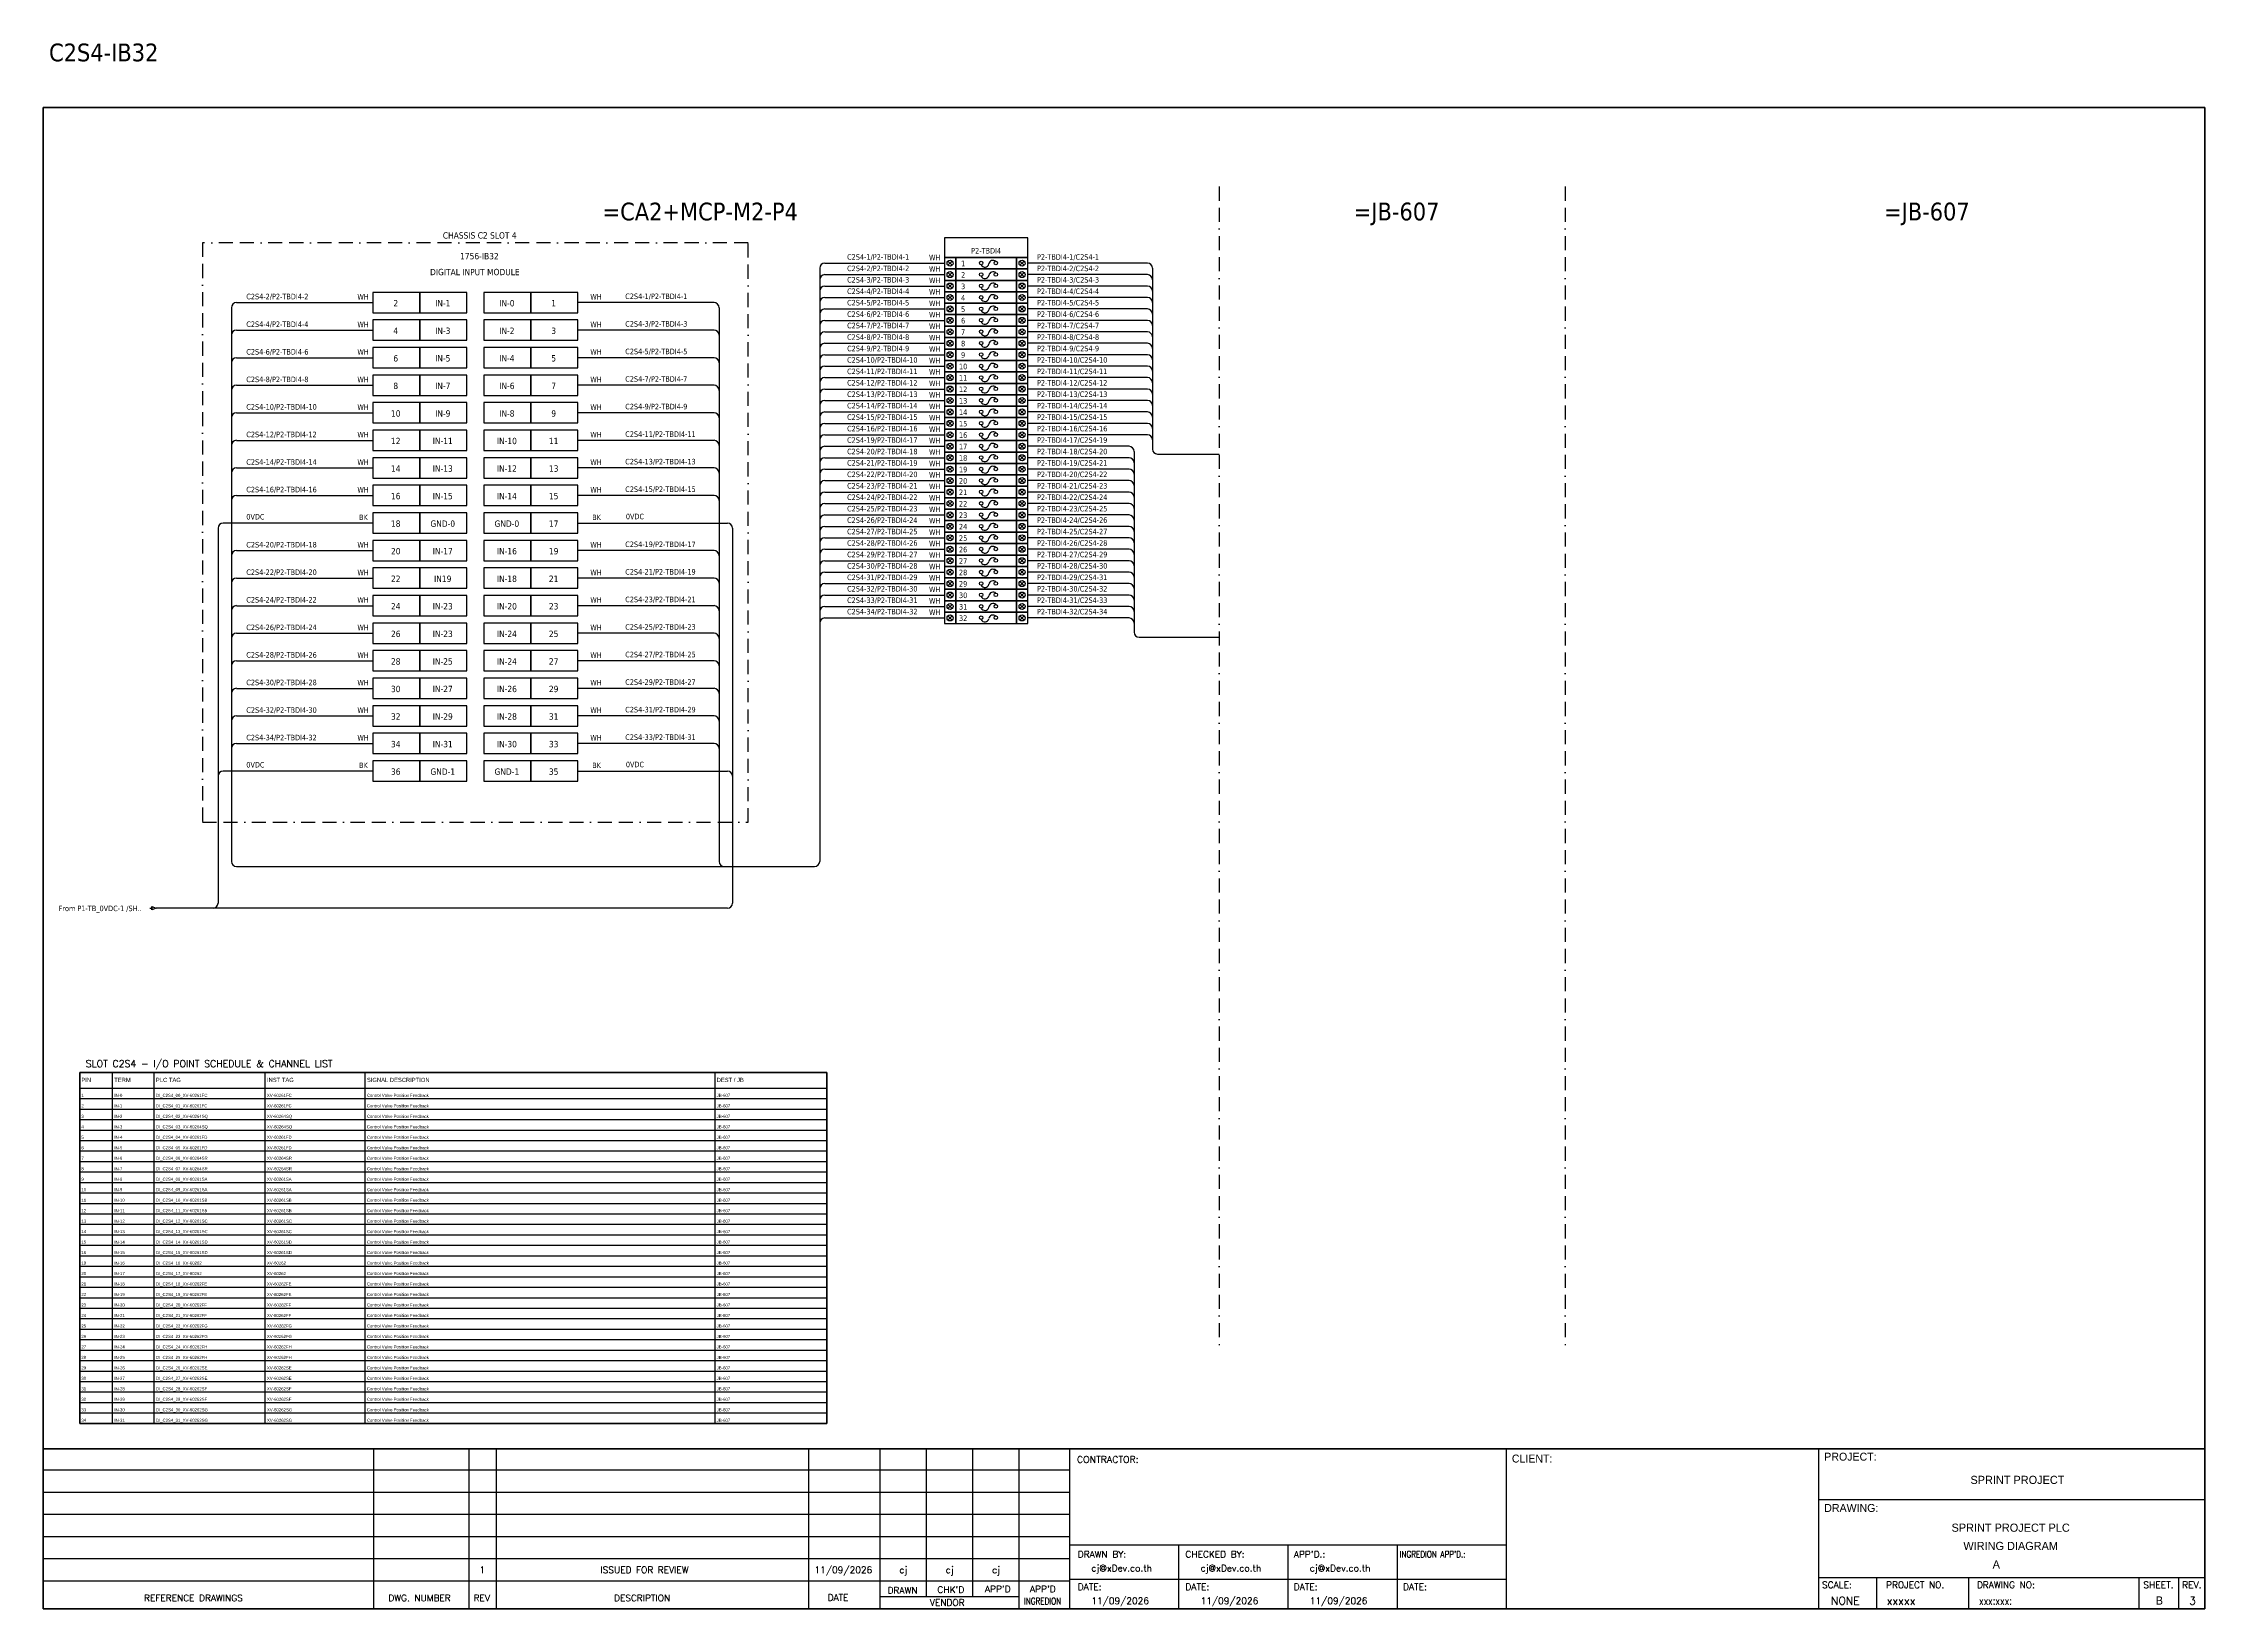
# Model space of a CAD drawing. Header units: millimetres. Extents: x 0 to 62600, y 0 to 14837.
# Drawn here: x 16773 to 20667, y 9013 to 11833 of the extents above; entities that cross this region are included whole.
import ezdxf
from ezdxf.enums import TextEntityAlignment as Align

# ---------------------------------------------------------------- set-up
doc = ezdxf.new("R2010")
doc.units = ezdxf.units.MM
doc.linetypes.add('BORDERX2', pattern=[88.9, 25.4, -12.7, 25.4, -12.7, 0, -12.7])
for name, color, linetype in [('GT_1', 9, 'Continuous'), ('HELPPOINT', 7, 'Continuous'), ('MEMBER', 7, 'Continuous'), ('VECTORS', 7, 'Continuous'), ('x01001-FrameArea', 2, 'BORDERX2')]:
    doc.layers.add(name, color=color, linetype=linetype)
for name, color, linetype, lineweight in [('IE-EQUIP', 253, 'Continuous', 25), ('IE-WIRE', 7, 'Continuous', 25), ('power', 7, 'Continuous', 25)]:
    doc.layers.add(name, color=color, linetype=linetype, lineweight=lineweight)
doc.styles.add('HTX11', font='O8111901')
doc.styles.add('ROMANS', font='romans.shx', dxfattribs={"width": 0.85, "height": 25})
doc.styles.get("Standard").update_dxf_attribs({"font": 'arial.ttf'})
doc.styles.add('Tahoma', font='')
doc.styles.get('Tahoma').set_extended_font_data('Tahoma')

# ---------------------------------------------------------------- blocks, each defined once
blk = doc.blocks.new('xTerminal_fr_to')
at = {"layer": 'VECTORS', "color": 1, "true_color": 0xff0000}
for p, q in [((-11.3, 0), (-7.8, 0)), ((-7.8, 2.8), (0, 0)), ((-7.8, -2.8), (-7.8, 2.8)), ((-7.8, 2.8), (0, 0)), ((-7.8, 2.8), (-7.8, -2.8)), ((0, 0), (-7.8, -2.8)), ((0, 0), (-7.8, -2.8))]:
    blk.add_line(p, q, dxfattribs=at)

msp = doc.modelspace()

# ---------------------------------------------------------------- linework, layer by layer
at = {"color": 1, "ltscale": 25.4}
for p, q in [((18410.4, 11440.2), (18402.8, 11432.5)), ((18402.8, 11440.2), (18410.4, 11432.5)), ((18410.4, 11419.6), (18402.8, 11411.9)), ((18402.8, 11419.6), (18410.4, 11411.9)), ((18532.5, 11440.2), (18540.2, 11432.5)), ((18540.2, 11440.2), (18532.5, 11432.5)), ((18532.5, 11419.6), (18540.2, 11411.9)), ((18540.2, 11419.6), (18532.5, 11411.9)), ((18410.4, 11398.9), (18402.8, 11391.3)), ((18402.8, 11398.9), (18410.4, 11391.3)), ((18410.4, 11378.3), (18402.8, 11370.7)), ((18402.8, 11378.3), (18410.4, 11370.7)), ((18532.5, 11398.9), (18540.2, 11391.3)), ((18540.2, 11398.9), (18532.5, 11391.3)), ((18532.5, 11378.3), (18540.2, 11370.7)), ((18540.2, 11378.3), (18532.5, 11370.7)), ((18410.4, 11357.7), (18402.8, 11350.1)), ((18402.8, 11357.7), (18410.4, 11350.1)), ((18410.4, 11337.1), (18402.8, 11329.4)), ((18402.8, 11337.1), (18410.4, 11329.4)), ((18532.5, 11357.7), (18540.2, 11350.1)), ((18540.2, 11357.7), (18532.5, 11350.1)), ((18532.5, 11337.1), (18540.2, 11329.4)), ((18540.2, 11337.1), (18532.5, 11329.4)), ((18410.4, 11316.5), (18402.8, 11308.8)), ((18402.8, 11316.5), (18410.4, 11308.8)), ((18410.4, 11295.9), (18402.8, 11288.2)), ((18402.8, 11295.9), (18410.4, 11288.2)), ((18532.5, 11316.5), (18540.2, 11308.8)), ((18540.2, 11316.5), (18532.5, 11308.8)), ((18532.5, 11295.9), (18540.2, 11288.2)), ((18540.2, 11295.9), (18532.5, 11288.2)), ((18410.4, 11275.3), (18402.8, 11267.6)), ((18402.8, 11275.3), (18410.4, 11267.6)), ((18410.4, 11254.7), (18402.8, 11247)), ((18402.8, 11254.7), (18410.4, 11247)), ((18532.5, 11275.3), (18540.2, 11267.6)), ((18540.2, 11275.3), (18532.5, 11267.6)), ((18532.5, 11254.7), (18540.2, 11247)), ((18540.2, 11254.7), (18532.5, 11247)), ((18410.4, 11234.1), (18402.8, 11226.4)), ((18402.8, 11234.1), (18410.4, 11226.4)), ((18410.4, 11213.4), (18402.8, 11205.8)), ((18402.8, 11213.4), (18410.4, 11205.8)), ((18532.5, 11234.1), (18540.2, 11226.4)), ((18540.2, 11234.1), (18532.5, 11226.4)), ((18532.5, 11213.4), (18540.2, 11205.8)), ((18540.2, 11213.4), (18532.5, 11205.8)), ((18410.4, 11192.8), (18402.8, 11185.2)), ((18402.8, 11192.8), (18410.4, 11185.2)), ((18532.5, 11192.8), (18540.2, 11185.2)), ((18540.2, 11192.8), (18532.5, 11185.2)), ((18410.4, 11172.2), (18402.8, 11164.5)), ((18402.8, 11172.2), (18410.4, 11164.5)), ((18410.4, 11151.6), (18402.8, 11143.9)), ((18402.8, 11151.6), (18410.4, 11143.9)), ((18532.5, 11172.2), (18540.2, 11164.5)), ((18540.2, 11172.2), (18532.5, 11164.5)), ((18532.5, 11151.6), (18540.2, 11143.9)), ((18540.2, 11151.6), (18532.5, 11143.9)), ((18410.4, 11131), (18402.8, 11123.3)), ((18402.8, 11131), (18410.4, 11123.3)), ((18410.4, 11110.4), (18402.8, 11102.7)), ((18402.8, 11110.4), (18410.4, 11102.7)), ((18532.5, 11131), (18540.2, 11123.3)), ((18540.2, 11131), (18532.5, 11123.3)), ((18532.5, 11110.4), (18540.2, 11102.7)), ((18540.2, 11110.4), (18532.5, 11102.7)), ((18410.4, 11089.8), (18402.8, 11082.1)), ((18402.8, 11089.8), (18410.4, 11082.1)), ((18410.4, 11069.2), (18402.8, 11061.5)), ((18402.8, 11069.2), (18410.4, 11061.5)), ((18532.5, 11089.8), (18540.2, 11082.1)), ((18540.2, 11089.8), (18532.5, 11082.1)), ((18532.5, 11069.2), (18540.2, 11061.5)), ((18540.2, 11069.2), (18532.5, 11061.5)), ((18410.4, 11048.5), (18402.8, 11040.9)), ((18402.8, 11048.5), (18410.4, 11040.9)), ((18410.4, 11027.9), (18402.8, 11020.3)), ((18402.8, 11027.9), (18410.4, 11020.3)), ((18532.5, 11048.5), (18540.2, 11040.9)), ((18540.2, 11048.5), (18532.5, 11040.9)), ((18532.5, 11027.9), (18540.2, 11020.3)), ((18540.2, 11027.9), (18532.5, 11020.3)), ((18410.4, 11007.3), (18402.8, 10999.7)), ((18402.8, 11007.3), (18410.4, 10999.7)), ((18410.4, 10986.7), (18402.8, 10979)), ((18402.8, 10986.7), (18410.4, 10979)), ((18532.5, 11007.3), (18540.2, 10999.7)), ((18540.2, 11007.3), (18532.5, 10999.7)), ((18532.5, 10986.7), (18540.2, 10979)), ((18540.2, 10986.7), (18532.5, 10979)), ((18410.4, 10966.1), (18402.8, 10958.4)), ((18402.8, 10966.1), (18410.4, 10958.4)), ((18410.4, 10945.5), (18402.8, 10937.8)), ((18402.8, 10945.5), (18410.4, 10937.8)), ((18532.5, 10966.1), (18540.2, 10958.4)), ((18540.2, 10966.1), (18532.5, 10958.4)), ((18532.5, 10945.5), (18540.2, 10937.8)), ((18540.2, 10945.5), (18532.5, 10937.8)), ((18410.4, 10924.9), (18402.8, 10917.2)), ((18402.8, 10924.9), (18410.4, 10917.2)), ((18410.4, 10904.3), (18402.8, 10896.6)), ((18402.8, 10904.3), (18410.4, 10896.6)), ((18532.5, 10924.9), (18540.2, 10917.2)), ((18540.2, 10924.9), (18532.5, 10917.2)), ((18532.5, 10904.3), (18540.2, 10896.6)), ((18540.2, 10904.3), (18532.5, 10896.6)), ((18410.4, 10883.7), (18402.8, 10876)), ((18402.8, 10883.7), (18410.4, 10876)), ((18410.4, 10863), (18402.8, 10855.4)), ((18402.8, 10863), (18410.4, 10855.4)), ((18532.5, 10883.7), (18540.2, 10876)), ((18540.2, 10883.7), (18532.5, 10876)), ((18532.5, 10863), (18540.2, 10855.4)), ((18540.2, 10863), (18532.5, 10855.4)), ((18410.4, 10842.4), (18402.8, 10834.8)), ((18402.8, 10842.4), (18410.4, 10834.8)), ((18532.5, 10842.4), (18540.2, 10834.8)), ((18540.2, 10842.4), (18532.5, 10834.8)), ((18410.4, 10821.8), (18402.8, 10814.1)), ((18402.8, 10821.8), (18410.4, 10814.1)), ((18410.4, 10801.2), (18402.8, 10793.5)), ((18402.8, 10801.2), (18410.4, 10793.5)), ((18532.5, 10821.8), (18540.2, 10814.1)), ((18540.2, 10821.8), (18532.5, 10814.1)), ((18532.5, 10801.2), (18540.2, 10793.5)), ((18540.2, 10801.2), (18532.5, 10793.5))]:
    msp.add_line(p, q, dxfattribs=at)
at = {"color": 7}
for p, q in [((16898.2, 9346.4), (16898.2, 9978.5)), ((16973.2, 9346.4), (16973.2, 9978.5)), ((17173.2, 9346.4), (17173.2, 9978.5)), ((17353.2, 9346.4), (17353.2, 9978.5)), ((17983.2, 9346.4), (17983.2, 9978.5)), ((16838.9, 9950.5), (18184.7, 9950.5))]:
    msp.add_line(p, q, dxfattribs=at)
at = {"color": 8}
for p, q in [((16838.9, 9931.7), (18184.7, 9931.7)), ((16838.9, 9912.8), (18184.7, 9912.8)), ((16838.9, 9893.9), (18184.7, 9893.9)), ((16838.9, 9875), (18184.7, 9875)), ((16838.9, 9856.2), (18184.7, 9856.2)), ((16838.9, 9837.3), (18184.7, 9837.3)), ((16838.9, 9818.4), (18184.7, 9818.4)), ((16838.9, 9799.5), (18184.7, 9799.5)), ((16838.9, 9780.6), (18184.7, 9780.6)), ((16838.9, 9761.8), (18184.7, 9761.8)), ((16838.9, 9742.9), (18184.7, 9742.9)), ((16838.9, 9724), (18184.7, 9724)), ((16838.9, 9705.1), (18184.7, 9705.1)), ((16838.9, 9686.2), (18184.7, 9686.2)), ((16838.9, 9667.4), (18184.7, 9667.4)), ((16838.9, 9648.5), (18184.7, 9648.5)), ((16838.9, 9629.6), (18184.7, 9629.6)), ((16838.9, 9610.7), (18184.7, 9610.7)), ((16838.9, 9591.9), (18184.7, 9591.9)), ((16838.9, 9573), (18184.7, 9573)), ((16838.9, 9554.1), (18184.7, 9554.1)), ((16838.9, 9535.2), (18184.7, 9535.2)), ((16838.9, 9516.3), (18184.7, 9516.3)), ((16838.9, 9497.5), (18184.7, 9497.5)), ((16838.9, 9478.6), (18184.7, 9478.6)), ((16838.9, 9459.7), (18184.7, 9459.7)), ((16838.9, 9440.8), (18184.7, 9440.8)), ((16838.9, 9422), (18184.7, 9422)), ((16838.9, 9403.1), (18184.7, 9403.1)), ((16838.9, 9384.2), (18184.7, 9384.2)), ((16838.9, 9365.3), (18184.7, 9365.3))]:
    msp.add_line(p, q, dxfattribs=at)
at = {"color": 4}
for p, q in [((20075.5, 9068.7), (20075.5, 9012.6)), ((20240.8, 9068.7), (20240.8, 9012.6))]:
    msp.add_line(p, q, dxfattribs=at)
at = {"color": 4, "ltscale": 0.5}
for p, q in [((20547.9, 9068.7), (20547.9, 9012.6)), ((20547.9, 9068.7), (20547.9, 9012.6)), ((20619.1, 9068.7), (20619.1, 9012.6)), ((20619.1, 9068.7), (20619.1, 9012.6))]:
    msp.add_line(p, q, dxfattribs=at)
at = {"color": 4, "ltscale": 25.4}
msp.add_lwpolyline([(18396.3, 11446.6), (18546.6, 11446.6), (18546.6, 11481.9), (18396.3, 11481.9)], close=True, dxfattribs=at)
at = {"color": 1, "ltscale": 25.4}
for points in [[(18396.3, 11426), (18416.9, 11426), (18416.9, 11446.6), (18396.3, 11446.6)], [(18416.9, 11426), (18526, 11426), (18526, 11446.6), (18416.9, 11446.6)], [(18526, 11426), (18546.6, 11426), (18546.6, 11446.6), (18526, 11446.6)], [(18396.3, 11405.4), (18416.9, 11405.4), (18416.9, 11426), (18396.3, 11426)], [(18416.9, 11405.4), (18526, 11405.4), (18526, 11426), (18416.9, 11426)], [(18526, 11405.4), (18546.6, 11405.4), (18546.6, 11426), (18526, 11426)], [(18396.3, 11384.8), (18416.9, 11384.8), (18416.9, 11405.4), (18396.3, 11405.4)], [(18396.3, 11364.2), (18416.9, 11364.2), (18416.9, 11384.8), (18396.3, 11384.8)], [(18416.9, 11384.8), (18526, 11384.8), (18526, 11405.4), (18416.9, 11405.4)], [(18416.9, 11364.2), (18526, 11364.2), (18526, 11384.8), (18416.9, 11384.8)], [(18526, 11384.8), (18546.6, 11384.8), (18546.6, 11405.4), (18526, 11405.4)], [(18526, 11364.2), (18546.6, 11364.2), (18546.6, 11384.8), (18526, 11384.8)], [(18396.3, 11343.6), (18416.9, 11343.6), (18416.9, 11364.2), (18396.3, 11364.2)], [(18396.3, 11323), (18416.9, 11323), (18416.9, 11343.6), (18396.3, 11343.6)], [(18416.9, 11343.6), (18526, 11343.6), (18526, 11364.2), (18416.9, 11364.2)], [(18416.9, 11323), (18526, 11323), (18526, 11343.6), (18416.9, 11343.6)], [(18526, 11343.6), (18546.6, 11343.6), (18546.6, 11364.2), (18526, 11364.2)], [(18526, 11323), (18546.6, 11323), (18546.6, 11343.6), (18526, 11343.6)], [(18396.3, 11302.4), (18416.9, 11302.4), (18416.9, 11323), (18396.3, 11323)], [(18396.3, 11281.7), (18416.9, 11281.7), (18416.9, 11302.4), (18396.3, 11302.4)], [(18416.9, 11302.4), (18526, 11302.4), (18526, 11323), (18416.9, 11323)], [(18416.9, 11281.7), (18526, 11281.7), (18526, 11302.4), (18416.9, 11302.4)], [(18526, 11302.4), (18546.6, 11302.4), (18546.6, 11323), (18526, 11323)], [(18526, 11281.7), (18546.6, 11281.7), (18546.6, 11302.4), (18526, 11302.4)], [(18396.3, 11261.1), (18416.9, 11261.1), (18416.9, 11281.7), (18396.3, 11281.7)], [(18396.3, 11240.5), (18416.9, 11240.5), (18416.9, 11261.1), (18396.3, 11261.1)], [(18416.9, 11261.1), (18526, 11261.1), (18526, 11281.7), (18416.9, 11281.7)], [(18416.9, 11240.5), (18526, 11240.5), (18526, 11261.1), (18416.9, 11261.1)], [(18526, 11261.1), (18546.6, 11261.1), (18546.6, 11281.7), (18526, 11281.7)], [(18526, 11240.5), (18546.6, 11240.5), (18546.6, 11261.1), (18526, 11261.1)], [(18396.3, 11219.9), (18416.9, 11219.9), (18416.9, 11240.5), (18396.3, 11240.5)], [(18396.3, 11199.3), (18416.9, 11199.3), (18416.9, 11219.9), (18396.3, 11219.9)], [(18416.9, 11219.9), (18526, 11219.9), (18526, 11240.5), (18416.9, 11240.5)], [(18416.9, 11199.3), (18526, 11199.3), (18526, 11219.9), (18416.9, 11219.9)], [(18526, 11219.9), (18546.6, 11219.9), (18546.6, 11240.5), (18526, 11240.5)], [(18526, 11199.3), (18546.6, 11199.3), (18546.6, 11219.9), (18526, 11219.9)], [(18396.3, 11178.7), (18416.9, 11178.7), (18416.9, 11199.3), (18396.3, 11199.3)], [(18396.3, 11158.1), (18416.9, 11158.1), (18416.9, 11178.7), (18396.3, 11178.7)], [(18416.9, 11178.7), (18526, 11178.7), (18526, 11199.3), (18416.9, 11199.3)], [(18416.9, 11158.1), (18526, 11158.1), (18526, 11178.7), (18416.9, 11178.7)], [(18526, 11178.7), (18546.6, 11178.7), (18546.6, 11199.3), (18526, 11199.3)], [(18526, 11158.1), (18546.6, 11158.1), (18546.6, 11178.7), (18526, 11178.7)], [(18396.3, 11137.5), (18416.9, 11137.5), (18416.9, 11158.1), (18396.3, 11158.1)], [(18396.3, 11116.9), (18416.9, 11116.9), (18416.9, 11137.5), (18396.3, 11137.5)], [(18416.9, 11137.5), (18526, 11137.5), (18526, 11158.1), (18416.9, 11158.1)], [(18416.9, 11116.9), (18526, 11116.9), (18526, 11137.5), (18416.9, 11137.5)], [(18526, 11137.5), (18546.6, 11137.5), (18546.6, 11158.1), (18526, 11158.1)], [(18526, 11116.9), (18546.6, 11116.9), (18546.6, 11137.5), (18526, 11137.5)], [(18396.3, 11096.2), (18416.9, 11096.2), (18416.9, 11116.9), (18396.3, 11116.9)], [(18396.3, 11075.6), (18416.9, 11075.6), (18416.9, 11096.2), (18396.3, 11096.2)], [(18416.9, 11096.2), (18526, 11096.2), (18526, 11116.9), (18416.9, 11116.9)], [(18416.9, 11075.6), (18526, 11075.6), (18526, 11096.2), (18416.9, 11096.2)], [(18526, 11096.2), (18546.6, 11096.2), (18546.6, 11116.9), (18526, 11116.9)], [(18526, 11075.6), (18546.6, 11075.6), (18546.6, 11096.2), (18526, 11096.2)], [(18396.3, 11055), (18416.9, 11055), (18416.9, 11075.6), (18396.3, 11075.6)], [(18416.9, 11055), (18526, 11055), (18526, 11075.6), (18416.9, 11075.6)], [(18526, 11055), (18546.6, 11055), (18546.6, 11075.6), (18526, 11075.6)], [(18396.3, 11034.4), (18416.9, 11034.4), (18416.9, 11055), (18396.3, 11055)], [(18396.3, 11013.8), (18416.9, 11013.8), (18416.9, 11034.4), (18396.3, 11034.4)], [(18416.9, 11034.4), (18526, 11034.4), (18526, 11055), (18416.9, 11055)], [(18416.9, 11013.8), (18526, 11013.8), (18526, 11034.4), (18416.9, 11034.4)], [(18526, 11034.4), (18546.6, 11034.4), (18546.6, 11055), (18526, 11055)], [(18526, 11013.8), (18546.6, 11013.8), (18546.6, 11034.4), (18526, 11034.4)], [(18396.3, 10993.2), (18416.9, 10993.2), (18416.9, 11013.8), (18396.3, 11013.8)], [(18396.3, 10972.6), (18416.9, 10972.6), (18416.9, 10993.2), (18396.3, 10993.2)], [(18416.9, 10993.2), (18526, 10993.2), (18526, 11013.8), (18416.9, 11013.8)], [(18416.9, 10972.6), (18526, 10972.6), (18526, 10993.2), (18416.9, 10993.2)], [(18526, 10993.2), (18546.6, 10993.2), (18546.6, 11013.8), (18526, 11013.8)], [(18526, 10972.6), (18546.6, 10972.6), (18546.6, 10993.2), (18526, 10993.2)], [(18396.3, 10952), (18416.9, 10952), (18416.9, 10972.6), (18396.3, 10972.6)], [(18396.3, 10931.3), (18416.9, 10931.3), (18416.9, 10952), (18396.3, 10952)], [(18416.9, 10952), (18526, 10952), (18526, 10972.6), (18416.9, 10972.6)], [(18416.9, 10931.3), (18526, 10931.3), (18526, 10952), (18416.9, 10952)], [(18526, 10952), (18546.6, 10952), (18546.6, 10972.6), (18526, 10972.6)], [(18526, 10931.3), (18546.6, 10931.3), (18546.6, 10952), (18526, 10952)], [(18396.3, 10910.7), (18416.9, 10910.7), (18416.9, 10931.3), (18396.3, 10931.3)], [(18396.3, 10890.1), (18416.9, 10890.1), (18416.9, 10910.7), (18396.3, 10910.7)], [(18416.9, 10910.7), (18526, 10910.7), (18526, 10931.3), (18416.9, 10931.3)], [(18416.9, 10890.1), (18526, 10890.1), (18526, 10910.7), (18416.9, 10910.7)], [(18526, 10910.7), (18546.6, 10910.7), (18546.6, 10931.3), (18526, 10931.3)], [(18526, 10890.1), (18546.6, 10890.1), (18546.6, 10910.7), (18526, 10910.7)], [(18396.3, 10869.5), (18416.9, 10869.5), (18416.9, 10890.1), (18396.3, 10890.1)], [(18396.3, 10848.9), (18416.9, 10848.9), (18416.9, 10869.5), (18396.3, 10869.5)], [(18416.9, 10869.5), (18526, 10869.5), (18526, 10890.1), (18416.9, 10890.1)], [(18416.9, 10848.9), (18526, 10848.9), (18526, 10869.5), (18416.9, 10869.5)], [(18526, 10869.5), (18546.6, 10869.5), (18546.6, 10890.1), (18526, 10890.1)], [(18526, 10848.9), (18546.6, 10848.9), (18546.6, 10869.5), (18526, 10869.5)], [(18396.3, 10828.3), (18416.9, 10828.3), (18416.9, 10848.9), (18396.3, 10848.9)], [(18396.3, 10807.7), (18416.9, 10807.7), (18416.9, 10828.3), (18396.3, 10828.3)], [(18416.9, 10828.3), (18526, 10828.3), (18526, 10848.9), (18416.9, 10848.9)], [(18416.9, 10807.7), (18526, 10807.7), (18526, 10828.3), (18416.9, 10828.3)], [(18526, 10828.3), (18546.6, 10828.3), (18546.6, 10848.9), (18526, 10848.9)], [(18526, 10807.7), (18546.6, 10807.7), (18546.6, 10828.3), (18526, 10828.3)], [(18396.3, 10787.1), (18416.9, 10787.1), (18416.9, 10807.7), (18396.3, 10807.7)], [(18416.9, 10787.1), (18526, 10787.1), (18526, 10807.7), (18416.9, 10807.7)], [(18526, 10787.1), (18546.6, 10787.1), (18546.6, 10807.7), (18526, 10807.7)]]:
    msp.add_lwpolyline(points, close=True, dxfattribs=at)
msp.add_lwpolyline([(16838.9, 9978.5), (18184.7, 9978.5), (18184.7, 9346.4), (16838.9, 9346.4)], close=True)
at = {"color": 7}
msp.add_lwpolyline([(16838.9, 9346.4), (18184.7, 9346.4), (18184.7, 9978.5), (16838.9, 9978.5), (16838.9, 9346.4)], dxfattribs=at)
at = {"color": 1, "ltscale": 25.4}
for centre in [(18406.6, 11436.3), (18406.6, 11415.7), (18536.3, 11436.3), (18536.3, 11415.7), (18406.6, 11395.1), (18406.6, 11374.5), (18536.3, 11395.1), (18536.3, 11374.5), (18406.6, 11353.9), (18406.6, 11333.3), (18536.3, 11353.9), (18536.3, 11333.3), (18406.6, 11312.7), (18406.6, 11292.1), (18536.3, 11312.7), (18536.3, 11292.1), (18406.6, 11271.4), (18406.6, 11250.8), (18536.3, 11271.4), (18536.3, 11250.8), (18406.6, 11230.2), (18406.6, 11209.6), (18536.3, 11230.2), (18536.3, 11209.6), (18406.6, 11189), (18406.6, 11168.4), (18536.3, 11189), (18536.3, 11168.4), (18406.6, 11147.8), (18536.3, 11147.8), (18406.6, 11127.2), (18406.6, 11106.5), (18536.3, 11127.2), (18536.3, 11106.5), (18406.6, 11085.9), (18406.6, 11065.3), (18536.3, 11085.9), (18536.3, 11065.3), (18406.6, 11044.7), (18406.6, 11024.1), (18536.3, 11044.7), (18536.3, 11024.1), (18406.6, 11003.5), (18406.6, 10982.9), (18536.3, 11003.5), (18536.3, 10982.9), (18406.6, 10962.3), (18406.6, 10941.7), (18536.3, 10962.3), (18536.3, 10941.7), (18406.6, 10921), (18406.6, 10900.4), (18536.3, 10921), (18536.3, 10900.4), (18406.6, 10879.8), (18406.6, 10859.2), (18536.3, 10879.8), (18536.3, 10859.2), (18406.6, 10838.6), (18406.6, 10818), (18536.3, 10838.6), (18536.3, 10818), (18406.6, 10797.4), (18536.3, 10797.4)]:
    msp.add_circle(centre, 5.42, dxfattribs=at)
at = {"layer": 'GT_1', "color": 4}
for p, q in [((17368.6, 9012.6), (17368.6, 9300.8)), ((17540.5, 9012.6), (17540.5, 9300.8)), ((17589.6, 9012.6), (17589.6, 9300.8)), ((18152.3, 9012.6), (18152.3, 9300.8)), ((18280.6, 9012.6), (18280.6, 9300.8)), ((18364.2, 9034.4), (18364.2, 9300.8)), ((18447.7, 9034.5), (18447.7, 9300.8)), ((18531, 9012.6), (18531, 9300.8)), ((18622, 9012.6), (18622, 9300.8)), ((19409, 9012.6), (19409, 9300.8)), ((19971.3, 9012.6), (19971.3, 9300.8)), ((19971.3, 9012.6), (19971.3, 9300.8)), ((19971.3, 9012.6), (19971.3, 9300.8)), ((18622, 9262), (16773.2, 9262)), ((18622, 9222.2), (16773.2, 9222.2)), ((18622, 9182.2), (16773.2, 9182.2)), ((18622, 9142.3), (16773.2, 9142.3)), ((19409, 9127), (18622, 9127)), ((18818.8, 9012.6), (18818.8, 9127)), ((19015.5, 9012.6), (19015.5, 9127)), ((19212.3, 9012.6), (19212.3, 9127)), ((18622, 9102.4), (16773.2, 9102.4)), ((18621.9, 9062.5), (16773.2, 9062.5)), ((18531, 9034.4), (18280.6, 9034.4)), ((19409, 9065.5), (18622, 9065.5)), ((19971.3, 9068.7), (20666.5, 9068.7))]:
    msp.add_line(p, q, dxfattribs=at)
at = {"layer": 'HELPPOINT', "color": 4, "lineweight": 35}
for p, q in [((16773.2, 9012.6), (16773.2, 11716.9)), ((16773.2, 11716.9), (20666.5, 11716.9)), ((16773.2, 9012.6), (16773.2, 11716.9)), ((16773.2, 11716.9), (20666.5, 11716.9)), ((20666.5, 11716.9), (20666.5, 9012.6)), ((20666.5, 11716.9), (20666.5, 9012.6)), ((20666.5, 9012.6), (16773.2, 9012.6)), ((20666.5, 9012.6), (16773.2, 9012.6))]:
    msp.add_line(p, q, dxfattribs=at)
at = {"layer": 'HELPPOINT', "color": 4}
for p, q in [((19971.3, 9209.2), (20666.5, 9209.2)), ((19971.3, 9209.2), (20666.5, 9209.2)), ((19971.3, 9068.7), (20666.5, 9068.7))]:
    msp.add_line(p, q, dxfattribs=at)
at = {"layer": 'IE-EQUIP', "linetype": 'Continuous', "ltscale": 25.4}
for points in [[(17366.6, 11347), (17451.3, 11347), (17451.3, 11383.7), (17366.6, 11383.7)], [(17451.3, 11347), (17535.9, 11347), (17535.9, 11383.7), (17451.3, 11383.7)], [(17566.8, 11347), (17651.4, 11347), (17651.4, 11383.7), (17566.8, 11383.7)], [(17651.4, 11347), (17736.1, 11347), (17736.1, 11383.7), (17651.4, 11383.7)], [(17366.6, 11297.4), (17451.3, 11297.4), (17451.3, 11334.1), (17366.6, 11334.1)], [(17451.3, 11297.4), (17535.9, 11297.4), (17535.9, 11334.1), (17451.3, 11334.1)], [(17566.8, 11297.4), (17651.4, 11297.4), (17651.4, 11334.1), (17566.8, 11334.1)], [(17651.4, 11297.4), (17736.1, 11297.4), (17736.1, 11334.1), (17651.4, 11334.1)], [(17366.6, 11247.8), (17451.3, 11247.8), (17451.3, 11284.5), (17366.6, 11284.5)], [(17451.3, 11247.8), (17535.9, 11247.8), (17535.9, 11284.5), (17451.3, 11284.5)], [(17566.8, 11247.8), (17651.4, 11247.8), (17651.4, 11284.5), (17566.8, 11284.5)], [(17651.4, 11247.8), (17736.1, 11247.8), (17736.1, 11284.5), (17651.4, 11284.5)], [(17366.6, 11198.1), (17451.3, 11198.1), (17451.3, 11234.8), (17366.6, 11234.8)], [(17451.3, 11198.1), (17535.9, 11198.1), (17535.9, 11234.8), (17451.3, 11234.8)], [(17566.8, 11198.1), (17651.4, 11198.1), (17651.4, 11234.8), (17566.8, 11234.8)], [(17651.4, 11198.1), (17736.1, 11198.1), (17736.1, 11234.8), (17651.4, 11234.8)], [(17366.6, 11148.5), (17451.3, 11148.5), (17451.3, 11185.2), (17366.6, 11185.2)], [(17451.3, 11148.5), (17535.9, 11148.5), (17535.9, 11185.2), (17451.3, 11185.2)], [(17566.8, 11148.5), (17651.4, 11148.5), (17651.4, 11185.2), (17566.8, 11185.2)], [(17651.4, 11148.5), (17736.1, 11148.5), (17736.1, 11185.2), (17651.4, 11185.2)], [(17366.6, 11098.9), (17451.3, 11098.9), (17451.3, 11135.6), (17366.6, 11135.6)], [(17451.3, 11098.9), (17535.9, 11098.9), (17535.9, 11135.6), (17451.3, 11135.6)], [(17566.8, 11098.9), (17651.4, 11098.9), (17651.4, 11135.6), (17566.8, 11135.6)], [(17651.4, 11098.9), (17736.1, 11098.9), (17736.1, 11135.6), (17651.4, 11135.6)], [(17366.6, 11049.2), (17451.3, 11049.2), (17451.3, 11085.9), (17366.6, 11085.9)], [(17451.3, 11049.2), (17535.9, 11049.2), (17535.9, 11085.9), (17451.3, 11085.9)], [(17566.8, 11049.2), (17651.4, 11049.2), (17651.4, 11085.9), (17566.8, 11085.9)], [(17651.4, 11049.2), (17736.1, 11049.2), (17736.1, 11085.9), (17651.4, 11085.9)], [(17366.6, 10999.6), (17451.3, 10999.6), (17451.3, 11036.3), (17366.6, 11036.3)], [(17451.3, 10999.6), (17535.9, 10999.6), (17535.9, 11036.3), (17451.3, 11036.3)], [(17566.8, 10999.6), (17651.4, 10999.6), (17651.4, 11036.3), (17566.8, 11036.3)], [(17651.4, 10999.6), (17736.1, 10999.6), (17736.1, 11036.3), (17651.4, 11036.3)], [(17366.6, 10950), (17451.3, 10950), (17451.3, 10986.7), (17366.6, 10986.7)], [(17451.3, 10950), (17535.9, 10950), (17535.9, 10986.7), (17451.3, 10986.7)], [(17566.8, 10950), (17651.4, 10950), (17651.4, 10986.7), (17566.8, 10986.7)], [(17651.4, 10950), (17736.1, 10950), (17736.1, 10986.7), (17651.4, 10986.7)], [(17366.6, 10900.3), (17451.3, 10900.3), (17451.3, 10937), (17366.6, 10937)], [(17451.3, 10900.3), (17535.9, 10900.3), (17535.9, 10937), (17451.3, 10937)], [(17566.8, 10900.3), (17651.4, 10900.3), (17651.4, 10937), (17566.8, 10937)], [(17651.4, 10900.3), (17736.1, 10900.3), (17736.1, 10937), (17651.4, 10937)], [(17366.6, 10850.7), (17451.3, 10850.7), (17451.3, 10887.4), (17366.6, 10887.4)], [(17451.3, 10850.7), (17535.9, 10850.7), (17535.9, 10887.4), (17451.3, 10887.4)], [(17566.8, 10850.7), (17651.4, 10850.7), (17651.4, 10887.4), (17566.8, 10887.4)], [(17651.4, 10850.7), (17736.1, 10850.7), (17736.1, 10887.4), (17651.4, 10887.4)], [(17366.6, 10801.1), (17451.3, 10801.1), (17451.3, 10837.8), (17366.6, 10837.8)], [(17451.3, 10801.1), (17535.9, 10801.1), (17535.9, 10837.8), (17451.3, 10837.8)], [(17566.8, 10801.1), (17651.4, 10801.1), (17651.4, 10837.8), (17566.8, 10837.8)], [(17651.4, 10801.1), (17736.1, 10801.1), (17736.1, 10837.8), (17651.4, 10837.8)], [(17366.6, 10751.4), (17451.3, 10751.4), (17451.3, 10788.1), (17366.6, 10788.1)], [(17451.3, 10751.4), (17535.9, 10751.4), (17535.9, 10788.1), (17451.3, 10788.1)], [(17566.8, 10751.4), (17651.4, 10751.4), (17651.4, 10788.1), (17566.8, 10788.1)], [(17651.4, 10751.4), (17736.1, 10751.4), (17736.1, 10788.1), (17651.4, 10788.1)], [(17366.6, 10701.8), (17451.3, 10701.8), (17451.3, 10738.5), (17366.6, 10738.5)], [(17451.3, 10701.8), (17535.9, 10701.8), (17535.9, 10738.5), (17451.3, 10738.5)], [(17566.8, 10701.8), (17651.4, 10701.8), (17651.4, 10738.5), (17566.8, 10738.5)], [(17651.4, 10701.8), (17736.1, 10701.8), (17736.1, 10738.5), (17651.4, 10738.5)], [(17366.6, 10652.2), (17451.3, 10652.2), (17451.3, 10688.9), (17366.6, 10688.9)], [(17451.3, 10652.2), (17535.9, 10652.2), (17535.9, 10688.9), (17451.3, 10688.9)], [(17566.8, 10652.2), (17651.4, 10652.2), (17651.4, 10688.9), (17566.8, 10688.9)], [(17651.4, 10652.2), (17736.1, 10652.2), (17736.1, 10688.9), (17651.4, 10688.9)], [(17366.6, 10602.5), (17451.3, 10602.5), (17451.3, 10639.2), (17366.6, 10639.2)], [(17451.3, 10602.5), (17535.9, 10602.5), (17535.9, 10639.2), (17451.3, 10639.2)], [(17566.8, 10602.5), (17651.4, 10602.5), (17651.4, 10639.2), (17566.8, 10639.2)], [(17651.4, 10602.5), (17736.1, 10602.5), (17736.1, 10639.2), (17651.4, 10639.2)], [(17366.6, 10552.9), (17451.3, 10552.9), (17451.3, 10589.6), (17366.6, 10589.6)], [(17451.3, 10552.9), (17535.9, 10552.9), (17535.9, 10589.6), (17451.3, 10589.6)], [(17566.8, 10552.9), (17651.4, 10552.9), (17651.4, 10589.6), (17566.8, 10589.6)], [(17651.4, 10552.9), (17736.1, 10552.9), (17736.1, 10589.6), (17651.4, 10589.6)], [(17366.6, 10503.3), (17451.3, 10503.3), (17451.3, 10540), (17366.6, 10540)], [(17451.3, 10503.3), (17535.9, 10503.3), (17535.9, 10540), (17451.3, 10540)], [(17566.8, 10503.3), (17651.4, 10503.3), (17651.4, 10540), (17566.8, 10540)], [(17651.4, 10503.3), (17736.1, 10503.3), (17736.1, 10540), (17651.4, 10540)]]:
    msp.add_lwpolyline(points, close=True, dxfattribs=at)
at = {"layer": 'IE-WIRE', "color": 4, "ltscale": 25.4}
for p, q in [((18171.8, 11427.2), (18171.8, 10358.8)), ((18180.9, 11436.3), (18396.3, 11436.3)), ((18180.9, 11415.7), (18396.3, 11415.7)), ((18762, 11436.3), (18546.6, 11436.3)), ((18762, 11415.7), (18546.6, 11415.7)), ((18771.1, 11427.2), (18771.1, 11101.5)), ((18180.9, 11395.1), (18396.3, 11395.1)), ((18180.9, 11374.5), (18396.3, 11374.5)), ((18762, 11395.1), (18546.6, 11395.1)), ((18762, 11374.5), (18546.6, 11374.5)), ((17112.2, 11356.2), (17112.2, 10358.8)), ((17121.4, 11365.4), (17366.6, 11365.4)), ((17981.4, 11365.4), (17736.1, 11365.4)), ((17990.5, 11356.2), (17990.5, 10358.8)), ((18180.9, 11353.9), (18396.3, 11353.9)), ((18180.9, 11333.3), (18396.3, 11333.3)), ((18762, 11353.9), (18546.6, 11353.9)), ((18762, 11333.3), (18546.6, 11333.3)), ((17121.4, 11315.8), (17366.6, 11315.8)), ((17981.4, 11315.8), (17736.1, 11315.8)), ((18180.9, 11312.7), (18396.3, 11312.7)), ((18180.9, 11292.1), (18396.3, 11292.1)), ((18762, 11312.7), (18546.6, 11312.7)), ((18762, 11292.1), (18546.6, 11292.1)), ((17121.4, 11266.1), (17366.6, 11266.1)), ((17981.4, 11266.1), (17736.1, 11266.1)), ((18180.9, 11271.4), (18396.3, 11271.4)), ((18762, 11271.4), (18546.6, 11271.4)), ((17121.4, 11216.5), (17366.6, 11216.5)), ((17981.4, 11216.5), (17736.1, 11216.5)), ((18180.9, 11250.8), (18396.3, 11250.8)), ((18180.9, 11230.2), (18396.3, 11230.2)), ((18762, 11250.8), (18546.6, 11250.8)), ((18762, 11230.2), (18546.6, 11230.2)), ((18180.9, 11209.6), (18396.3, 11209.6)), ((18180.9, 11189), (18396.3, 11189)), ((18762, 11209.6), (18546.6, 11209.6)), ((18762, 11189), (18546.6, 11189)), ((17121.4, 11166.9), (17366.6, 11166.9)), ((17981.4, 11166.9), (17736.1, 11166.9)), ((18180.9, 11168.4), (18396.3, 11168.4)), ((18180.9, 11147.8), (18396.3, 11147.8)), ((18762, 11168.4), (18546.6, 11168.4)), ((18762, 11147.8), (18546.6, 11147.8)), ((17121.4, 11117.2), (17366.6, 11117.2)), ((17981.4, 11117.2), (17736.1, 11117.2)), ((18180.9, 11127.2), (18396.3, 11127.2)), ((18180.9, 11106.5), (18396.3, 11106.5)), ((18762, 11127.2), (18546.6, 11127.2)), ((18728.9, 11106.5), (18546.6, 11106.5)), ((18738, 11097.4), (18738, 10771.7)), ((17121.4, 11067.6), (17366.6, 11067.6)), ((17981.4, 11067.6), (17736.1, 11067.6)), ((18180.9, 11085.9), (18396.3, 11085.9)), ((18180.9, 11065.3), (18396.3, 11065.3)), ((18728.9, 11085.9), (18546.6, 11085.9)), ((18728.9, 11065.3), (18546.6, 11065.3)), ((18180.9, 11044.7), (18396.3, 11044.7)), ((18180.9, 11024.1), (18396.3, 11024.1)), ((18728.9, 11044.7), (18546.6, 11044.7)), ((18728.9, 11024.1), (18546.6, 11024.1)), ((17121.4, 11018), (17366.6, 11018)), ((17981.4, 11018), (17736.1, 11018)), ((18180.9, 11003.5), (18396.3, 11003.5)), ((18180.9, 10982.9), (18396.3, 10982.9)), ((18728.9, 11003.5), (18546.6, 11003.5)), ((18728.9, 10982.9), (18546.6, 10982.9)), ((18180.9, 10962.3), (18396.3, 10962.3)), ((18180.9, 10941.7), (18396.3, 10941.7)), ((18728.9, 10962.3), (18546.6, 10962.3)), ((18728.9, 10941.7), (18546.6, 10941.7)), ((17121.4, 10918.7), (17366.6, 10918.7)), ((17981.4, 10918.7), (17736.1, 10918.7)), ((18180.9, 10921), (18396.3, 10921)), ((18728.9, 10921), (18546.6, 10921)), ((17121.4, 10869.1), (17366.6, 10869.1)), ((17981.4, 10869.1), (17736.1, 10869.1)), ((18180.9, 10900.4), (18396.3, 10900.4)), ((18180.9, 10879.8), (18396.3, 10879.8)), ((18728.9, 10900.4), (18546.6, 10900.4)), ((18728.9, 10879.8), (18546.6, 10879.8)), ((18180.9, 10859.2), (18396.3, 10859.2)), ((18180.9, 10838.6), (18396.3, 10838.6)), ((18728.9, 10859.2), (18546.6, 10859.2)), ((18728.9, 10838.6), (18546.6, 10838.6)), ((17121.4, 10819.4), (17366.6, 10819.4)), ((17981.4, 10819.4), (17736.1, 10819.4)), ((18180.9, 10818), (18396.3, 10818)), ((18180.9, 10797.4), (18396.3, 10797.4)), ((18728.9, 10818), (18546.6, 10818)), ((18728.9, 10797.4), (18546.6, 10797.4)), ((17121.4, 10769.8), (17366.6, 10769.8)), ((17981.4, 10769.8), (17736.1, 10769.8)), ((17121.4, 10720.2), (17366.6, 10720.2)), ((17981.4, 10720.2), (17736.1, 10720.2)), ((17121.4, 10670.5), (17366.6, 10670.5)), ((17981.4, 10670.5), (17736.1, 10670.5)), ((17121.4, 10620.9), (17366.6, 10620.9)), ((17981.4, 10620.9), (17736.1, 10620.9)), ((17121.4, 10571.3), (17366.6, 10571.3)), ((17981.4, 10571.3), (17736.1, 10571.3))]:
    msp.add_line(p, q, dxfattribs=at)
at = {"layer": 'IE-WIRE', "color": 4}
for p, q in [((18780.1, 11092.5), (18891.4, 11092.5)), ((18747, 10762.7), (18891.4, 10762.7)), ((17121.3, 10349.7), (18162.6, 10349.7))]:
    msp.add_line(p, q, dxfattribs=at)
at = {"layer": 'IE-WIRE', "color": 7, "ltscale": 25.4}
for p, q in [((17088.1, 10959.2), (17088.1, 10283.6)), ((17366.6, 10968.3), (17097.2, 10968.3)), ((17736.1, 10968.3), (18005.5, 10968.3)), ((18014.6, 10959.2), (18014.6, 10283.6)), ((17366.6, 10521.6), (17097.2, 10521.6)), ((17736.1, 10521.6), (18005.5, 10521.6)), ((18005.6, 10274.6), (16976.6, 10274.6))]:
    msp.add_line(p, q, dxfattribs=at)
at = {"layer": 'IE-WIRE', "color": 4, "ltscale": 25.4}
for centre, radius, start, end in [((18180.9, 11427.2), 9.14, 90, 180), ((18180.9, 11406.6), 9.14, 90, 180), ((18762, 11427.2), 9.14, 0, 90), ((18762, 11406.6), 9.14, 0, 90), ((18180.9, 11386), 9.14, 90, 180), ((18180.9, 11365.4), 9.14, 90, 180), ((18762, 11386), 9.14, 0, 90), ((18762, 11365.4), 9.14, 0, 90), ((17121.4, 11356.2), 9.17, 90, 180), ((17981.4, 11356.2), 9.17, 0, 90), ((18180.9, 11344.7), 9.14, 90, 180), ((18180.9, 11324.1), 9.14, 90, 180), ((18762, 11344.7), 9.14, 0, 90), ((18762, 11324.1), 9.14, 0, 90), ((17121.4, 11306.6), 9.17, 90, 180), ((17981.4, 11306.6), 9.17, 0, 90), ((18180.9, 11303.5), 9.14, 90, 180), ((18180.9, 11282.9), 9.14, 90, 180), ((18762, 11303.5), 9.14, 0, 90), ((18762, 11282.9), 9.14, 0, 90), ((17121.4, 11256.9), 9.17, 90, 180), ((17981.4, 11256.9), 9.17, 0, 90), ((18180.9, 11262.3), 9.14, 90, 180), ((18762, 11262.3), 9.14, 0, 90), ((17121.4, 11207.3), 9.17, 90, 180), ((17981.4, 11207.3), 9.17, 0, 90), ((18180.9, 11241.7), 9.14, 90, 180), ((18180.9, 11221.1), 9.14, 90, 180), ((18762, 11241.7), 9.14, 0, 90), ((18762, 11221.1), 9.14, 0, 90), ((18180.9, 11200.5), 9.14, 90, 180), ((18180.9, 11179.9), 9.14, 90, 180), ((18762, 11200.5), 9.14, 0, 90), ((18762, 11179.9), 9.14, 0, 90), ((17121.4, 11157.7), 9.17, 90, 180), ((17981.4, 11157.7), 9.17, 0, 90), ((18180.9, 11159.2), 9.14, 90, 180), ((18180.9, 11138.6), 9.14, 90, 180), ((18762, 11159.2), 9.14, 0, 90), ((18762, 11138.6), 9.14, 0, 90), ((17121.4, 11108.1), 9.17, 90, 180), ((17981.4, 11108.1), 9.17, 0, 90), ((18180.9, 11118), 9.14, 90, 180), ((18180.9, 11097.4), 9.14, 90, 180), ((18728.9, 11097.4), 9.14, 0, 90), ((18762, 11118), 9.14, 0, 90), ((17121.4, 11058.4), 9.17, 90, 180), ((17981.4, 11058.4), 9.17, 0, 90), ((18180.9, 11076.8), 9.14, 90, 180), ((18180.9, 11056.2), 9.14, 90, 180), ((18728.9, 11076.8), 9.14, 0, 90), ((18728.9, 11056.2), 9.14, 0, 90), ((18180.9, 11035.6), 9.14, 90, 180), ((18180.9, 11015), 9.14, 90, 180), ((18728.9, 11035.6), 9.14, 0, 90), ((18728.9, 11015), 9.14, 0, 90), ((17121.4, 11008.8), 9.17, 90, 180), ((17981.4, 11008.8), 9.17, 0, 90), ((18180.9, 10994.3), 9.14, 90, 180), ((18180.9, 10973.7), 9.14, 90, 180), ((18728.9, 10994.3), 9.14, 0, 90), ((18728.9, 10973.7), 9.14, 0, 90), ((18180.9, 10953.1), 9.14, 90, 180), ((18180.9, 10932.5), 9.14, 90, 180), ((18728.9, 10953.1), 9.14, 0, 90), ((18728.9, 10932.5), 9.14, 0, 90), ((17121.4, 10909.5), 9.17, 90, 180), ((17981.4, 10909.5), 9.17, 0, 90), ((18180.9, 10911.9), 9.14, 90, 180), ((18728.9, 10911.9), 9.14, 0, 90), ((17121.4, 10859.9), 9.17, 90, 180), ((17981.4, 10859.9), 9.17, 0, 90), ((18180.9, 10891.3), 9.14, 90, 180), ((18180.9, 10870.7), 9.14, 90, 180), ((18728.9, 10891.3), 9.14, 0, 90), ((18728.9, 10870.7), 9.14, 0, 90), ((18180.9, 10850.1), 9.14, 90, 180), ((18180.9, 10829.5), 9.14, 90, 180), ((18728.9, 10850.1), 9.14, 0, 90), ((18728.9, 10829.5), 9.14, 0, 90), ((17121.4, 10810.3), 9.17, 90, 180), ((17981.4, 10810.3), 9.17, 0, 90), ((18180.9, 10808.8), 9.14, 90, 180), ((18180.9, 10788.2), 9.14, 90, 180), ((18728.9, 10808.8), 9.14, 0, 90), ((18728.9, 10788.2), 9.14, 0, 90), ((17121.4, 10760.6), 9.17, 90, 180), ((17981.4, 10760.6), 9.17, 0, 90), ((17121.4, 10711), 9.17, 90, 180), ((17981.4, 10711), 9.17, 0, 90), ((17121.4, 10661.4), 9.17, 90, 180), ((17981.4, 10661.4), 9.17, 0, 90), ((17121.4, 10611.7), 9.17, 90, 180), ((17981.4, 10611.7), 9.17, 0, 90), ((17121.4, 10562.1), 9.17, 90, 180), ((17981.4, 10562.1), 9.17, 0, 90)]:
    msp.add_arc(centre, radius, start, end, dxfattribs=at)
at = {"layer": 'IE-WIRE', "color": 4}
for centre, radius, start, end in [((18780.1, 11101.5), 8.96, 180, 270), ((18747, 10771.7), 8.96, 180, 270), ((17121.3, 10358.8), 9.14, 180, 270), ((17999.7, 10358.8), 9.14, 180, 270), ((18162.6, 10358.8), 9.14, 270, 0)]:
    msp.add_arc(centre, radius, start, end, dxfattribs=at)
at = {"layer": 'IE-WIRE', "color": 7, "ltscale": 25.4}
for centre, radius, start, end in [((17097.2, 10959.2), 9.14, 90, 180), ((18005.5, 10959.2), 9.14, 0, 90), ((17097.2, 10512.5), 9.14, 90, 180), ((18005.5, 10512.5), 9.14, 0, 90), ((17079.1, 10283.6), 8.96, 270, 0), ((18005.6, 10283.6), 8.96, 270, 0), ((18005.6, 10283.6), 8.96, 270, 0)]:
    msp.add_arc(centre, radius, start, end, dxfattribs=at)
at = {"layer": 'MEMBER', "color": 4, "lineweight": 35}
msp.add_line((16773.2, 9300.8), (20666.5, 9300.8), dxfattribs=at)
msp.add_line((16773.2, 9300.8), (20666.5, 9300.8), dxfattribs=at)
at = {"layer": 'MEMBER', "color": 4}
for p, q in [((19971.3, 9209.2), (20666.5, 9209.2)), ((19971.3, 9209.2), (20666.5, 9209.2)), ((19971.3, 9068.7), (20666.5, 9068.7)), ((19971.3, 9068.7), (20666.5, 9068.7))]:
    msp.add_line(p, q, dxfattribs=at)
at = {"layer": 'power', "color": 1, "ltscale": 25.4}
for centre in [(18462.6, 11436.7), (18462.6, 11416), (18489, 11436.7), (18489, 11416), (18462.6, 11395.4), (18462.6, 11374.8), (18489, 11395.4), (18489, 11374.8), (18462.6, 11354.2), (18462.6, 11333.6), (18489, 11354.2), (18489, 11333.6), (18462.6, 11313), (18462.6, 11292.4), (18489, 11313), (18489, 11292.4), (18462.6, 11271.8), (18462.6, 11251.1), (18489, 11271.8), (18489, 11251.1), (18462.6, 11230.5), (18462.6, 11209.9), (18489, 11230.5), (18489, 11209.9), (18462.6, 11189.3), (18489, 11189.3), (18462.6, 11168.7), (18462.6, 11148.1), (18489, 11168.7), (18489, 11148.1), (18462.6, 11127.5), (18462.6, 11106.9), (18489, 11127.5), (18489, 11106.9), (18462.6, 11086.3), (18462.6, 11065.6), (18489, 11086.3), (18489, 11065.6), (18462.6, 11045), (18462.6, 11024.4), (18489, 11045), (18489, 11024.4), (18462.6, 11003.8), (18462.6, 10983.2), (18489, 11003.8), (18489, 10983.2), (18462.6, 10962.6), (18462.6, 10942), (18489, 10962.6), (18489, 10942), (18462.6, 10921.4), (18462.6, 10900.7), (18489, 10921.4), (18489, 10900.7), (18462.6, 10880.1), (18462.6, 10859.5), (18489, 10880.1), (18489, 10859.5), (18462.6, 10838.9), (18489, 10838.9), (18462.6, 10818.3), (18462.6, 10797.7), (18489, 10818.3), (18489, 10797.7)]:
    msp.add_circle(centre, 3.16, dxfattribs=at)
for centre, radius, start, end in [((18469.3, 11436.8), 7.52, 206.1634, 346.0383), ((18469.3, 11416.2), 7.52, 206.1634, 346.0383), ((18484.2, 11433.8), 7.66, 51.1309, 171.3254), ((18484.2, 11413.2), 7.66, 51.1309, 171.3254), ((18469.3, 11395.6), 7.52, 206.1634, 346.0383), ((18469.3, 11375), 7.52, 206.1634, 346.0383), ((18484.2, 11392.6), 7.66, 51.1309, 171.3254), ((18484.2, 11372), 7.66, 51.1309, 171.3254), ((18469.3, 11354.4), 7.52, 206.1634, 346.0383), ((18469.3, 11333.8), 7.52, 206.1634, 346.0383), ((18484.2, 11351.4), 7.66, 51.1309, 171.3254), ((18484.2, 11330.8), 7.66, 51.1309, 171.3254), ((18469.3, 11313.1), 7.52, 206.1634, 346.0383), ((18469.3, 11292.5), 7.52, 206.1634, 346.0383), ((18484.2, 11310.2), 7.66, 51.1309, 171.3254), ((18484.2, 11289.6), 7.66, 51.1309, 171.3254), ((18469.3, 11271.9), 7.52, 206.1634, 346.0383), ((18484.2, 11269), 7.66, 51.1309, 171.3254), ((18484.2, 11248.3), 7.66, 51.1309, 171.3254), ((18469.3, 11251.3), 7.52, 206.1634, 346.0383), ((18469.3, 11230.7), 7.52, 206.1634, 346.0383), ((18484.2, 11227.7), 7.66, 51.1309, 171.3254), ((18484.2, 11207.1), 7.66, 51.1309, 171.3254), ((18469.3, 11210.1), 7.52, 206.1634, 346.0383), ((18469.3, 11189.5), 7.52, 206.1634, 346.0383), ((18484.2, 11186.5), 7.66, 51.1309, 171.3254), ((18469.3, 11168.9), 7.52, 206.1634, 346.0383), ((18469.3, 11148.3), 7.52, 206.1634, 346.0383), ((18484.2, 11165.9), 7.66, 51.1309, 171.3254), ((18484.2, 11145.3), 7.66, 51.1309, 171.3254), ((18469.3, 11127.6), 7.52, 206.1634, 346.0383), ((18469.3, 11107), 7.52, 206.1634, 346.0383), ((18484.2, 11124.7), 7.66, 51.1309, 171.3254), ((18484.2, 11104.1), 7.66, 51.1309, 171.3254), ((18469.3, 11086.4), 7.52, 206.1634, 346.0383), ((18469.3, 11065.8), 7.52, 206.1634, 346.0383), ((18484.2, 11083.4), 7.66, 51.1309, 171.3254), ((18484.2, 11062.8), 7.66, 51.1309, 171.3254), ((18469.3, 11045.2), 7.52, 206.1634, 346.0383), ((18469.3, 11024.6), 7.52, 206.1634, 346.0383), ((18484.2, 11042.2), 7.66, 51.1309, 171.3254), ((18484.2, 11021.6), 7.66, 51.1309, 171.3254), ((18469.3, 11004), 7.52, 206.1634, 346.0383), ((18469.3, 10983.4), 7.52, 206.1634, 346.0383), ((18484.2, 11001), 7.66, 51.1309, 171.3254), ((18484.2, 10980.4), 7.66, 51.1309, 171.3254), ((18469.3, 10962.7), 7.52, 206.1634, 346.0383), ((18469.3, 10942.1), 7.52, 206.1634, 346.0383), ((18484.2, 10959.8), 7.66, 51.1309, 171.3254), ((18484.2, 10939.2), 7.66, 51.1309, 171.3254), ((18469.3, 10921.5), 7.52, 206.1634, 346.0383), ((18484.2, 10918.6), 7.66, 51.1309, 171.3254), ((18484.2, 10897.9), 7.66, 51.1309, 171.3254), ((18469.3, 10900.9), 7.52, 206.1634, 346.0383), ((18469.3, 10880.3), 7.52, 206.1634, 346.0383), ((18484.2, 10877.3), 7.66, 51.1309, 171.3254), ((18484.2, 10856.7), 7.66, 51.1309, 171.3254), ((18469.3, 10859.7), 7.52, 206.1634, 346.0383), ((18469.3, 10839.1), 7.52, 206.1634, 346.0383), ((18484.2, 10836.1), 7.66, 51.1309, 171.3254), ((18469.3, 10818.5), 7.52, 206.1634, 346.0383), ((18469.3, 10797.8), 7.52, 206.1634, 346.0383), ((18484.2, 10815.5), 7.66, 51.1309, 171.3254), ((18484.2, 10794.9), 7.66, 51.1309, 171.3254)]:
    msp.add_arc(centre, radius, start, end, dxfattribs=at)
at = {"layer": 'x01001-FrameArea'}
for p, q in [((18891.4, 11574.2), (18891.4, 9487.7)), ((19514.5, 11574.2), (19514.5, 9487.7))]:
    msp.add_line(p, q, dxfattribs=at)
msp.add_lwpolyline([(17059.9, 10429.3), (18042.8, 10429.3), (18042.8, 11473.1), (17059.9, 11473.1)], close=True, dxfattribs=at)

# ---------------------------------------------------------------- block references
msp.add_blockref('xTerminal_fr_to', (16976.6, 10274.6))

# ---------------------------------------------------------------- texts
at = {"color": 2, "style": 'Tahoma'}
msp.add_text('C2S4-IB32', height=32, dxfattribs=at).set_placement((16783.6, 11799.9))
for s, height, p in [('=CA2+MCP-M2-P4', 32, (17956.6, 11529.4)), ('=JB-607', 32, (19210.9, 11529.4)), ('=JB-607', 32, (20166, 11529.4)), ('CHASSIS C2 SLOT 4', 11.441, (17559.4, 11486.4)), ('1756-IB32', 11.44, (17558.8, 11449)), ('DIGITAL INPUT MODULE', 11.441, (17550.6, 11420.4)), ('2', 11.4, (17408.1, 11364.2)), ('IN-1', 11.44, (17492.8, 11364.2)), ('IN-0', 11.44, (17608.3, 11364.2)), ('1', 11.4, (17692.6, 11364.2)), ('4', 11.4, (17408.1, 11314.6)), ('IN-3', 11.44, (17492.8, 11314.6)), ('IN-2', 11.44, (17608.3, 11314.6)), ('3', 11.4, (17692.6, 11314.6)), ('6', 11.4, (17408.1, 11265)), ('IN-5', 11.44, (17492.8, 11265)), ('IN-4', 11.44, (17608.3, 11265)), ('5', 11.4, (17692.6, 11265)), ('8', 11.4, (17408.1, 11215.3)), ('IN-7', 11.44, (17492.8, 11215.3)), ('IN-6', 11.44, (17608.3, 11215.3)), ('7', 11.4, (17692.6, 11215.3)), ('10', 11.44, (17408.1, 11165.7)), ('IN-9', 11.44, (17492.8, 11165.7)), ('IN-8', 11.44, (17608.3, 11165.7)), ('9', 11.4, (17692.6, 11165.7)), ('12', 11.44, (17408.1, 11116.1)), ('IN-11', 11.44, (17492.8, 11116.1)), ('IN-10', 11.44, (17608.3, 11116.1)), ('11', 11.44, (17692.6, 11116.1)), ('14', 11.44, (17408.1, 11066.4)), ('IN-13', 11.44, (17492.8, 11066.4)), ('IN-12', 11.44, (17608.3, 11066.4)), ('13', 11.44, (17692.6, 11066.4)), ('16', 11.44, (17408.1, 11016.8)), ('IN-15', 11.44, (17492.8, 11016.8)), ('IN-14', 11.44, (17608.3, 11016.8)), ('15', 11.44, (17692.6, 11016.8)), ('18', 11.44, (17408.1, 10967.2)), ('GND-0', 11.44, (17492.8, 10967.2)), ('GND-0', 11.44, (17608.3, 10967.2)), ('17', 11.44, (17692.6, 10967.2)), ('20', 11.44, (17408.1, 10917.6)), ('IN-17', 11.44, (17492.8, 10917.6)), ('IN-16', 11.44, (17608.3, 10917.6)), ('19', 11.44, (17692.6, 10917.6)), ('22', 11.44, (17408.1, 10867.9)), ('IN19', 11.44, (17492.8, 10867.9)), ('IN-18', 11.44, (17608.3, 10867.9)), ('21', 11.44, (17692.6, 10867.9)), ('24', 11.44, (17408.1, 10818.3)), ('IN-23', 11.44, (17492.8, 10818.3)), ('IN-20', 11.44, (17608.3, 10818.3)), ('23', 11.44, (17692.6, 10818.3)), ('26', 11.44, (17408.1, 10768.7)), ('IN-23', 11.44, (17492.8, 10768.7)), ('IN-24', 11.44, (17608.3, 10768.7)), ('25', 11.44, (17692.6, 10768.7)), ('28', 11.44, (17408.1, 10719)), ('IN-25', 11.44, (17492.8, 10719)), ('IN-24', 11.44, (17608.3, 10719)), ('27', 11.44, (17692.6, 10719)), ('30', 11.44, (17408.1, 10669.4)), ('IN-27', 11.44, (17492.8, 10669.4)), ('IN-26', 11.44, (17608.3, 10669.4)), ('29', 11.44, (17692.6, 10669.4)), ('32', 11.44, (17408.1, 10619.8)), ('IN-29', 11.44, (17492.8, 10619.8)), ('IN-28', 11.44, (17608.3, 10619.8)), ('31', 11.44, (17692.6, 10619.8)), ('34', 11.44, (17408.1, 10570.1)), ('IN-31', 11.44, (17492.8, 10570.1)), ('IN-30', 11.44, (17608.3, 10570.1)), ('33', 11.44, (17692.6, 10570.1)), ('36', 11.44, (17408.1, 10520.5)), ('GND-1', 11.44, (17492.8, 10520.5)), ('GND-1', 11.44, (17608.3, 10520.5)), ('35', 11.44, (17692.6, 10520.5))]:
    msp.add_text(s, height=height, dxfattribs=at).set_placement(p, align=Align.MIDDLE_CENTER)
at = {"color": 4, "style": 'Tahoma'}
for s, height, p in [('C2S4-1/P2-TBDI4-1', 9.949, (18221.1, 11442.6)), ('WH', 9.95, (18368.7, 11441.6)), ('P2-TBDI4-1/C2S4-1', 9.949, (18563.1, 11442.6)), ('C2S4-2/P2-TBDI4-2', 9.949, (18221.1, 11422)), ('C2S4-3/P2-TBDI4-3', 9.949, (18221.1, 11401.4)), ('WH', 9.95, (18368.7, 11421)), ('WH', 9.95, (18368.7, 11400.4)), ('P2-TBDI4-2/C2S4-2', 9.949, (18563.1, 11422)), ('P2-TBDI4-3/C2S4-3', 9.949, (18563.1, 11401.4)), ('C2S4-2/P2-TBDI4-2', 9.949, (17139, 11371.3)), ('WH', 9.95, (17339.1, 11370.6)), ('WH', 9.95, (17758.6, 11370.6)), ('C2S4-1/P2-TBDI4-1', 9.949, (17821.5, 11371.7)), ('C2S4-4/P2-TBDI4-4', 9.949, (18221.1, 11380.8)), ('C2S4-5/P2-TBDI4-5', 9.949, (18221.1, 11360.2)), ('WH', 9.95, (18368.7, 11379.8)), ('WH', 9.95, (18368.7, 11359.1)), ('P2-TBDI4-4/C2S4-4', 9.949, (18563.1, 11380.8)), ('P2-TBDI4-5/C2S4-5', 9.949, (18563.1, 11360.2)), ('C2S4-4/P2-TBDI4-4', 9.949, (17139, 11321.4)), ('WH', 9.95, (17339.1, 11321)), ('WH', 9.95, (17758.6, 11321)), ('C2S4-3/P2-TBDI4-3', 9.949, (17821.5, 11322)), ('C2S4-6/P2-TBDI4-6', 9.949, (18221.1, 11339.6)), ('WH', 9.95, (18368.7, 11338.5)), ('P2-TBDI4-6/C2S4-6', 9.949, (18563.1, 11339.6)), ('C2S4-7/P2-TBDI4-7', 9.949, (18221.1, 11319)), ('C2S4-8/P2-TBDI4-8', 9.949, (18221.1, 11298.3)), ('WH', 9.95, (18368.7, 11317.9)), ('WH', 9.95, (18368.7, 11297.3)), ('P2-TBDI4-7/C2S4-7', 9.949, (18563.1, 11319)), ('P2-TBDI4-8/C2S4-8', 9.949, (18563.1, 11298.3)), ('C2S4-6/P2-TBDI4-6', 9.949, (17139, 11271.7)), ('WH', 9.95, (17339.1, 11271.4)), ('WH', 9.95, (17758.6, 11271.4)), ('C2S4-5/P2-TBDI4-5', 9.949, (17821.5, 11272.4)), ('C2S4-9/P2-TBDI4-9', 9.949, (18221.1, 11277.7)), ('C2S4-10/P2-TBDI4-10', 9.949, (18221.1, 11257.1)), ('WH', 9.95, (18368.7, 11276.7)), ('WH', 9.95, (18368.7, 11256.1)), ('P2-TBDI4-9/C2S4-9', 9.949, (18563.1, 11277.7)), ('P2-TBDI4-10/C2S4-10', 9.949, (18563.1, 11257.1)), ('C2S4-8/P2-TBDI4-8', 9.949, (17139, 11222.1)), ('WH', 9.95, (17339.1, 11221.7)), ('WH', 9.95, (17758.6, 11221.7)), ('C2S4-7/P2-TBDI4-7', 9.949, (17821.5, 11222.8)), ('C2S4-11/P2-TBDI4-11', 9.949, (18221.1, 11236.5)), ('C2S4-12/P2-TBDI4-12', 9.949, (18221.1, 11215.9)), ('WH', 9.95, (18368.7, 11235.5)), ('WH', 9.95, (18368.7, 11214.9)), ('P2-TBDI4-11/C2S4-11', 9.949, (18563.1, 11236.5)), ('P2-TBDI4-12/C2S4-12', 9.949, (18563.1, 11215.9)), ('C2S4-10/P2-TBDI4-10', 9.949, (17139, 11172.5)), ('WH', 9.95, (17339.1, 11172.1)), ('WH', 9.95, (17758.6, 11172.1)), ('C2S4-9/P2-TBDI4-9', 9.949, (17821.5, 11173.1)), ('C2S4-13/P2-TBDI4-13', 9.949, (18221.1, 11195.3)), ('C2S4-14/P2-TBDI4-14', 9.949, (18221.1, 11174.7)), ('WH', 9.95, (18368.7, 11194.2)), ('WH', 9.95, (18368.7, 11173.6)), ('P2-TBDI4-13/C2S4-13', 9.949, (18563.1, 11195.3)), ('P2-TBDI4-14/C2S4-14', 9.949, (18563.1, 11174.7)), ('C2S4-15/P2-TBDI4-15', 9.949, (18221.1, 11154.1)), ('C2S4-16/P2-TBDI4-16', 9.949, (18221.1, 11133.4)), ('WH', 9.95, (18368.7, 11153)), ('WH', 9.95, (18368.7, 11132.4)), ('P2-TBDI4-15/C2S4-15', 9.949, (18563.1, 11154.1)), ('P2-TBDI4-16/C2S4-16', 9.949, (18563.1, 11133.4)), ('C2S4-12/P2-TBDI4-12', 9.949, (17139, 11122.9)), ('WH', 9.95, (17339.1, 11122.5)), ('WH', 9.95, (17758.6, 11122.5)), ('C2S4-11/P2-TBDI4-11', 9.949, (17821.5, 11123.5)), ('C2S4-19/P2-TBDI4-17', 9.949, (18221.1, 11112.8)), ('C2S4-20/P2-TBDI4-18', 9.949, (18221.1, 11092.2)), ('WH', 9.95, (18368.7, 11111.8)), ('WH', 9.95, (18368.7, 11091.2)), ('P2-TBDI4-17/C2S4-19', 9.949, (18563.1, 11112.8)), ('P2-TBDI4-18/C2S4-20', 9.949, (18563.1, 11092.2)), ('C2S4-14/P2-TBDI4-14', 9.949, (17139, 11073.2)), ('WH', 9.95, (17339.1, 11072.8)), ('WH', 9.95, (17758.6, 11072.8)), ('C2S4-13/P2-TBDI4-13', 9.949, (17821.5, 11073.9)), ('C2S4-21/P2-TBDI4-19', 9.949, (18221.1, 11071.6)), ('C2S4-22/P2-TBDI4-20', 9.949, (18221.1, 11051)), ('WH', 9.95, (18368.7, 11070.6)), ('WH', 9.95, (18368.7, 11050)), ('P2-TBDI4-19/C2S4-21', 9.949, (18563.1, 11071.6)), ('P2-TBDI4-20/C2S4-22', 9.949, (18563.1, 11051)), ('C2S4-16/P2-TBDI4-16', 9.949, (17139, 11023.6)), ('WH', 9.95, (17339.1, 11023.2)), ('WH', 9.95, (17758.6, 11023.2)), ('C2S4-15/P2-TBDI4-15', 9.949, (17821.5, 11024.2)), ('C2S4-23/P2-TBDI4-21', 9.949, (18221.1, 11030.4)), ('C2S4-24/P2-TBDI4-22', 9.949, (18221.1, 11009.8)), ('WH', 9.95, (18368.7, 11029.4)), ('WH', 9.95, (18368.7, 11008.7)), ('P2-TBDI4-21/C2S4-23', 9.949, (18563.1, 11030.4)), ('P2-TBDI4-22/C2S4-24', 9.949, (18563.1, 11009.8)), ('C2S4-25/P2-TBDI4-23', 9.949, (18221.1, 10989.2)), ('WH', 9.95, (18368.7, 10988.1)), ('P2-TBDI4-23/C2S4-25', 9.949, (18563.1, 10989.2)), ('C2S4-26/P2-TBDI4-24', 9.949, (18221.1, 10968.6)), ('C2S4-27/P2-TBDI4-25', 9.949, (18221.1, 10947.9)), ('WH', 9.95, (18368.7, 10967.5)), ('WH', 9.95, (18368.7, 10946.9)), ('P2-TBDI4-24/C2S4-26', 9.949, (18563.1, 10968.6)), ('P2-TBDI4-25/C2S4-27', 9.949, (18563.1, 10947.9)), ('C2S4-20/P2-TBDI4-18', 9.949, (17139, 10924.3)), ('WH', 9.95, (17339.1, 10923.9)), ('WH', 9.95, (17758.6, 10923.9)), ('C2S4-19/P2-TBDI4-17', 9.949, (17821.5, 10925)), ('C2S4-28/P2-TBDI4-26', 9.949, (18221.1, 10927.3)), ('C2S4-29/P2-TBDI4-27', 9.949, (18221.1, 10906.7)), ('WH', 9.95, (18368.7, 10926.3)), ('WH', 9.95, (18368.7, 10905.7)), ('P2-TBDI4-26/C2S4-28', 9.949, (18563.1, 10927.3)), ('P2-TBDI4-27/C2S4-29', 9.949, (18563.1, 10906.7)), ('C2S4-22/P2-TBDI4-20', 9.949, (17139, 10874.7)), ('WH', 9.95, (17339.1, 10874.3)), ('WH', 9.95, (17758.6, 10874.3)), ('C2S4-21/P2-TBDI4-19', 9.949, (17821.5, 10875.4)), ('C2S4-30/P2-TBDI4-28', 9.949, (18221.1, 10886.1)), ('C2S4-31/P2-TBDI4-29', 9.949, (18221.1, 10865.5)), ('WH', 9.95, (18368.7, 10885.1)), ('WH', 9.95, (18368.7, 10864.5)), ('P2-TBDI4-28/C2S4-30', 9.949, (18563.1, 10886.1)), ('P2-TBDI4-29/C2S4-31', 9.949, (18563.1, 10865.5)), ('C2S4-24/P2-TBDI4-22', 9.949, (17139, 10825.1)), ('WH', 9.95, (17339.1, 10824.7)), ('WH', 9.95, (17758.6, 10824.7)), ('C2S4-23/P2-TBDI4-21', 9.949, (17821.5, 10825.7)), ('C2S4-32/P2-TBDI4-30', 9.949, (18221.1, 10844.9)), ('C2S4-33/P2-TBDI4-31', 9.949, (18221.1, 10824.3)), ('WH', 9.95, (18368.7, 10843.8)), ('WH', 9.95, (18368.7, 10823.2)), ('P2-TBDI4-30/C2S4-32', 9.949, (18563.1, 10844.9)), ('P2-TBDI4-31/C2S4-33', 9.949, (18563.1, 10824.3)), ('C2S4-26/P2-TBDI4-24', 9.949, (17139, 10775.4)), ('WH', 9.95, (17339.1, 10775.1)), ('WH', 9.95, (17758.6, 10775.1)), ('C2S4-25/P2-TBDI4-23', 9.949, (17821.5, 10776.1)), ('C2S4-34/P2-TBDI4-32', 9.949, (18221.1, 10803.7)), ('WH', 9.95, (18368.7, 10802.6)), ('P2-TBDI4-32/C2S4-34', 9.949, (18563.1, 10803.7)), ('C2S4-28/P2-TBDI4-26', 9.949, (17139, 10725.8)), ('WH', 9.95, (17339.1, 10725.4)), ('WH', 9.95, (17758.6, 10725.4)), ('C2S4-27/P2-TBDI4-25', 9.949, (17821.5, 10726.5)), ('C2S4-30/P2-TBDI4-28', 9.949, (17139, 10676.2)), ('WH', 9.95, (17339.1, 10675.8)), ('WH', 9.95, (17758.6, 10675.8)), ('C2S4-29/P2-TBDI4-27', 9.949, (17821.5, 10676.8)), ('C2S4-32/P2-TBDI4-30', 9.949, (17139, 10626.5)), ('WH', 9.95, (17339.1, 10626.2)), ('WH', 9.95, (17758.6, 10626.2)), ('C2S4-31/P2-TBDI4-29', 9.949, (17821.5, 10627.2)), ('C2S4-34/P2-TBDI4-32', 9.949, (17139, 10576.9)), ('WH', 9.95, (17339.1, 10576.5)), ('WH', 9.95, (17758.6, 10576.5)), ('C2S4-33/P2-TBDI4-31', 9.949, (17821.5, 10577.6))]:
    msp.add_text(s, height=height, dxfattribs=at).set_placement(p)
msp.add_text('P2-TBDI4', height=9.95, dxfattribs=at).set_placement((18471.5, 11458.7), align=Align.MIDDLE_CENTER)
at = {"color": 7, "style": 'Tahoma'}
for s, height, p in [('0VDC', 9.95, (17139, 10974.6)), ('BK', 9.95, (17342.1, 10973.6)), ('BK', 9.95, (17762, 10973.6)), ('0VDC', 9.95, (17822.6, 10975.1)), ('0VDC', 9.95, (17139, 10527.9)), ('BK', 9.95, (17342.1, 10526.9)), ('BK', 9.95, (17762, 10526.9)), ('0VDC', 9.95, (17822.6, 10528.4)), ('From P1-TB_0VDC-1 /SH..', 9.949, (16800.8, 10269.2))]:
    msp.add_text(s, height=height, dxfattribs=at).set_placement(p)
at = {"color": 3}
for s, p in [('PIN', (16841.9, 9961.5)), ('TERM', (16901.2, 9961.5)), ('PLC TAG', (16976.2, 9961.5)), ('INST TAG', (17176.2, 9961.5)), ('SIGNAL DESCRIPTION', (17356.2, 9961.5)), ('DEST / JB', (17986.2, 9961.5))]:
    msp.add_text(s, height=7.5, dxfattribs=at).set_placement(p)
at = {"color": 7}
for s, p in [('1', (16841.9, 9934.7)), ('IN-0', (16901.2, 9934.7)), ('DI_C2S4_00_XV-60261FC', (16976.2, 9934.7)), ('XV-60261FC', (17176.2, 9934.7)), ('Control Valve Position Feedback', (17356.2, 9934.7)), ('JB-607', (17986.2, 9934.7)), ('3', (16841.9, 9896.9)), ('2', (16841.9, 9915.8)), ('IN-1', (16901.2, 9915.8)), ('IN-2', (16901.2, 9896.9)), ('DI_C2S4_01_XV-60261FC', (16976.2, 9915.8)), ('DI_C2S4_02_XV-60264SQ', (16976.2, 9896.9)), ('XV-60261FC', (17176.2, 9915.8)), ('XV-60264SQ', (17176.2, 9896.9)), ('Control Valve Position Feedback', (17356.2, 9915.8)), ('Control Valve Position Feedback', (17356.2, 9896.9)), ('JB-607', (17986.2, 9915.8)), ('JB-607', (17986.2, 9896.9)), ('4', (16841.9, 9878)), ('5', (16841.9, 9859.2)), ('IN-3', (16901.2, 9878)), ('IN-4', (16901.2, 9859.2)), ('DI_C2S4_03_XV-60264SQ', (16976.2, 9878)), ('DI_C2S4_04_XV-60261FD', (16976.2, 9859.2)), ('XV-60264SQ', (17176.2, 9878)), ('XV-60261FD', (17176.2, 9859.2)), ('Control Valve Position Feedback', (17356.2, 9878)), ('Control Valve Position Feedback', (17356.2, 9859.2)), ('JB-607', (17986.2, 9878)), ('JB-607', (17986.2, 9859.2)), ('6', (16841.9, 9840.3)), ('7', (16841.9, 9821.4)), ('IN-5', (16901.2, 9840.3)), ('IN-6', (16901.2, 9821.4)), ('DI_C2S4_05_XV-60261FD', (16976.2, 9840.3)), ('DI_C2S4_06_XV-60264SR', (16976.2, 9821.4)), ('XV-60261FD', (17176.2, 9840.3)), ('XV-60264SR', (17176.2, 9821.4)), ('Control Valve Position Feedback', (17356.2, 9840.3)), ('Control Valve Position Feedback', (17356.2, 9821.4)), ('JB-607', (17986.2, 9840.3)), ('JB-607', (17986.2, 9821.4)), ('8', (16841.9, 9802.5)), ('9', (16841.9, 9783.6)), ('IN-7', (16901.2, 9802.5)), ('IN-8', (16901.2, 9783.6)), ('DI_C2S4_07_XV-60264SR', (16976.2, 9802.5)), ('DI_C2S4_08_XV-60261SA', (16976.2, 9783.6)), ('XV-60264SR', (17176.2, 9802.5)), ('XV-60261SA', (17176.2, 9783.6)), ('Control Valve Position Feedback', (17356.2, 9802.5)), ('Control Valve Position Feedback', (17356.2, 9783.6)), ('JB-607', (17986.2, 9802.5)), ('JB-607', (17986.2, 9783.6)), ('10', (16841.9, 9764.8)), ('11', (16841.9, 9745.9)), ('IN-9', (16901.2, 9764.8)), ('IN-10', (16901.2, 9745.9)), ('DI_C2S4_09_XV-60261SA', (16976.2, 9764.8)), ('DI_C2S4_10_XV-60261SB', (16976.2, 9745.9)), ('XV-60261SA', (17176.2, 9764.8)), ('XV-60261SB', (17176.2, 9745.9)), ('Control Valve Position Feedback', (17356.2, 9764.8)), ('Control Valve Position Feedback', (17356.2, 9745.9)), ('JB-607', (17986.2, 9764.8)), ('JB-607', (17986.2, 9745.9)), ('12', (16841.9, 9727)), ('13', (16841.9, 9708.1)), ('14', (16841.9, 9689.2)), ('IN-11', (16901.2, 9727)), ('IN-12', (16901.2, 9708.1)), ('IN-13', (16901.2, 9689.2)), ('DI_C2S4_11_XV-60261SB', (16976.2, 9727)), ('DI_C2S4_12_XV-60261SC', (16976.2, 9708.1)), ('DI_C2S4_13_XV-60261SC', (16976.2, 9689.2)), ('XV-60261SB', (17176.2, 9727)), ('XV-60261SC', (17176.2, 9708.1)), ('XV-60261SC', (17176.2, 9689.2)), ('Control Valve Position Feedback', (17356.2, 9727)), ('Control Valve Position Feedback', (17356.2, 9708.1)), ('Control Valve Position Feedback', (17356.2, 9689.2)), ('JB-607', (17986.2, 9727)), ('JB-607', (17986.2, 9708.1)), ('JB-607', (17986.2, 9689.2)), ('15', (16841.9, 9670.4)), ('16', (16841.9, 9651.5)), ('IN-14', (16901.2, 9670.4)), ('IN-15', (16901.2, 9651.5)), ('DI_C2S4_14_XV-60261SD', (16976.2, 9670.4)), ('DI_C2S4_15_XV-60261SD', (16976.2, 9651.5)), ('XV-60261SD', (17176.2, 9670.4)), ('XV-60261SD', (17176.2, 9651.5)), ('Control Valve Position Feedback', (17356.2, 9670.4)), ('Control Valve Position Feedback', (17356.2, 9651.5)), ('JB-607', (17986.2, 9670.4)), ('JB-607', (17986.2, 9651.5)), ('20', (16841.9, 9613.7)), ('19', (16841.9, 9632.6)), ('IN-16', (16901.2, 9632.6)), ('IN-17', (16901.2, 9613.7)), ('DI_C2S4_16_XV-60262', (16976.2, 9632.6)), ('DI_C2S4_17_XV-60262', (16976.2, 9613.7)), ('XV-60262', (17176.2, 9632.6)), ('XV-60262', (17176.2, 9613.7)), ('Control Valve Position Feedback', (17356.2, 9632.6)), ('Control Valve Position Feedback', (17356.2, 9613.7)), ('JB-607', (17986.2, 9632.6)), ('JB-607', (17986.2, 9613.7)), ('21', (16841.9, 9594.9)), ('22', (16841.9, 9576)), ('IN-18', (16901.2, 9594.9)), ('IN-19', (16901.2, 9576)), ('DI_C2S4_18_XV-60262FE', (16976.2, 9594.9)), ('DI_C2S4_19_XV-60262FE', (16976.2, 9576)), ('XV-60262FE', (17176.2, 9594.9)), ('XV-60262FE', (17176.2, 9576)), ('Control Valve Position Feedback', (17356.2, 9594.9)), ('Control Valve Position Feedback', (17356.2, 9576)), ('JB-607', (17986.2, 9594.9)), ('JB-607', (17986.2, 9576)), ('23', (16841.9, 9557.1)), ('24', (16841.9, 9538.2)), ('IN-20', (16901.2, 9557.1)), ('IN-21', (16901.2, 9538.2)), ('DI_C2S4_20_XV-60262FF', (16976.2, 9557.1)), ('DI_C2S4_21_XV-60262FF', (16976.2, 9538.2)), ('XV-60262FF', (17176.2, 9557.1)), ('XV-60262FF', (17176.2, 9538.2)), ('Control Valve Position Feedback', (17356.2, 9557.1)), ('Control Valve Position Feedback', (17356.2, 9538.2)), ('JB-607', (17986.2, 9557.1)), ('JB-607', (17986.2, 9538.2)), ('25', (16841.9, 9519.3)), ('26', (16841.9, 9500.5)), ('IN-22', (16901.2, 9519.3)), ('IN-23', (16901.2, 9500.5)), ('DI_C2S4_22_XV-60262FG', (16976.2, 9519.3)), ('DI_C2S4_23_XV-60262FG', (16976.2, 9500.5)), ('XV-60262FG', (17176.2, 9519.3)), ('XV-60262FG', (17176.2, 9500.5)), ('Control Valve Position Feedback', (17356.2, 9519.3)), ('Control Valve Position Feedback', (17356.2, 9500.5)), ('JB-607', (17986.2, 9519.3)), ('JB-607', (17986.2, 9500.5)), ('27', (16841.9, 9481.6)), ('28', (16841.9, 9462.7)), ('IN-24', (16901.2, 9481.6)), ('IN-25', (16901.2, 9462.7)), ('DI_C2S4_24_XV-60262FH', (16976.2, 9481.6)), ('DI_C2S4_25_XV-60262FH', (16976.2, 9462.7)), ('XV-60262FH', (17176.2, 9481.6)), ('XV-60262FH', (17176.2, 9462.7)), ('Control Valve Position Feedback', (17356.2, 9481.6)), ('Control Valve Position Feedback', (17356.2, 9462.7)), ('JB-607', (17986.2, 9481.6)), ('JB-607', (17986.2, 9462.7)), ('30', (16841.9, 9425)), ('29', (16841.9, 9443.8)), ('IN-26', (16901.2, 9443.8)), ('IN-27', (16901.2, 9425)), ('DI_C2S4_26_XV-60262SE', (16976.2, 9443.8)), ('DI_C2S4_27_XV-60262SE', (16976.2, 9425)), ('XV-60262SE', (17176.2, 9443.8)), ('XV-60262SE', (17176.2, 9425)), ('Control Valve Position Feedback', (17356.2, 9443.8)), ('Control Valve Position Feedback', (17356.2, 9425)), ('JB-607', (17986.2, 9443.8)), ('JB-607', (17986.2, 9425)), ('31', (16841.9, 9406.1)), ('32', (16841.9, 9387.2)), ('IN-28', (16901.2, 9406.1)), ('IN-29', (16901.2, 9387.2)), ('DI_C2S4_28_XV-60262SF', (16976.2, 9406.1)), ('DI_C2S4_29_XV-60262SF', (16976.2, 9387.2)), ('XV-60262SF', (17176.2, 9406.1)), ('XV-60262SF', (17176.2, 9387.2)), ('Control Valve Position Feedback', (17356.2, 9406.1)), ('Control Valve Position Feedback', (17356.2, 9387.2)), ('JB-607', (17986.2, 9406.1)), ('JB-607', (17986.2, 9387.2)), ('33', (16841.9, 9368.3)), ('34', (16841.9, 9349.4)), ('IN-30', (16901.2, 9368.3)), ('IN-31', (16901.2, 9349.4)), ('DI_C2S4_30_XV-60262SG', (16976.2, 9368.3)), ('DI_C2S4_31_XV-60262SG', (16976.2, 9349.4)), ('XV-60262SG', (17176.2, 9368.3)), ('XV-60262SG', (17176.2, 9349.4)), ('Control Valve Position Feedback', (17356.2, 9368.3)), ('Control Valve Position Feedback', (17356.2, 9349.4)), ('JB-607', (17986.2, 9368.3)), ('JB-607', (17986.2, 9349.4))]:
    msp.add_text(s, height=5.5, dxfattribs=at).set_placement(p)
at = {"color": 4, "ltscale": 100, "style": 'HTX11'}
for s, p in [('SPRINT PROJECT', (20329.1, 9244.8)), ('SPRINT PROJECT PLC', (20316.9, 9158.7)), ('WIRING DIAGRAM', (20316.9, 9125.8))]:
    msp.add_text(s, height=14.693, dxfattribs=at).set_placement(p, align=Align.MIDDLE_CENTER)
at = {"style": 'HTX11'}
for tag, text, height, p in [('A', 'A', 14.8, (20291, 9092.5)), ('B', 'CHASSIS C2 SLOT 4', 14.821, (20584.8, 9027.5))]:
    msp.add_attdef(tag, text=text, height=height, dxfattribs=at).set_placement(p, align=Align.MIDDLE_CENTER)
at = {"layer": 'GT_1', "color": 4, "style": 'HTX11'}
for s, p in [('CLIENT:', (19418.5, 9276.1)), ('PROJECT:', (19981.2, 9279.5)), ('DRAWING:', (19981.2, 9187.1))]:
    msp.add_text(s, height=14.25, dxfattribs=at).set_placement(p)
at = {"layer": 'MEMBER', "color": 4, "ltscale": 0.8, "style": 'ROMANS'}
for s, height, p in [('SLOT C2S4 - I/O POINT SCHEDULE & CHANNEL LIST', 12.35, (16849.8, 9988.2)), ('CONTRACTOR:', 12.35, (18635.1, 9275.4)), ('DRAWN BY:', 11.88, (18636.6, 9104.8)), ('CHECKED BY:', 11.875, (18830.5, 9104.8)), ("APP'D.:", 11.88, (19025.7, 9104.8)), ('cj@xDev.co.th', 11.875, (18661, 9079.9)), ('cj@xDev.co.th', 11.875, (18857.8, 9079.9)), ('cj@xDev.co.th', 11.875, (19054.5, 9079.9)), ('REFERENCE DRAWINGS', 11.875, (16954.6, 9026.1)), ('DWG. NUMBER', 11.875, (17394.8, 9026.1)), ('REV', 11.88, (17548.3, 9026.1)), ('DESCRIPTION', 11.875, (17801.2, 9026.1)), ('DATE', 11.88, (18186, 9026.8)), ('DRAWN', 11.88, (18294, 9039.9)), ("CHK'D", 11.88, (18383.8, 9041.1)), ("APP'D", 11.88, (18469.4, 9042.3)), ("APP'D", 11.88, (18550.6, 9042.3)), ('DATE:', 11.88, (18636.6, 9046.2)), ('11/09/2026', 11.88, (18661, 9021.1)), ('DATE:', 11.88, (18830.5, 9046.2)), ('11/09/2026', 11.88, (18857.8, 9021.1)), ('DATE:', 11.88, (19025.7, 9046.2)), ('11/09/2026', 11.88, (19054.5, 9021.1)), ('DATE:', 11.88, (19222.5, 9046.2)), ('SCALE:', 11.88, (19977.2, 9049.7)), ('NONE', 14.23, (19993.2, 9020)), ('PROJECT NO.', 11.875, (20092.4, 9049.7)), ('DRAWING NO:', 11.875, (20256.1, 9049.7)), ('SHEET.', 12, (20555.9, 9049.7)), ('REV.', 12, (20625.8, 9049.7)), ('VENDOR', 11.88, (18370.1, 9017.8)), ('xxxxx', 14.23, (20093.6, 9020))]:
    msp.add_text(s, height=height, dxfattribs=at).set_placement(p)
at = {"layer": 'MEMBER', "color": 4, "ltscale": 0.8, "style": 'ROMANS', "width": 0.8}
for s, height, p in [("INGREDION APP'D.:", 11.875, (19216.5, 9104.8)), ('INGREDION', 11.88, (18539.8, 9020.6)), ('xxx:xxx:', 14.23, (20259.8, 9020))]:
    msp.add_text(s, height=height, dxfattribs=at).set_placement(p)
at = {"layer": 'MEMBER', "color": 4, "ltscale": 0.8, "style": 'ROMANS'}
for s, height, p in [('1', 11.9, (17564.1, 9082.6)), ('ISSUED FOR REVIEW', 11.875, (17856.2, 9082.6)), ('11/09/2026', 11.88, (18214.4, 9082.6)), ('cj', 11.88, (18322.3, 9082.6)), ('cj', 11.88, (18405.9, 9082.6)), ('cj', 11.88, (18489.4, 9082.6))]:
    msp.add_text(s, height=height, dxfattribs=at).set_placement(p, align=Align.MIDDLE_CENTER)
msp.add_text('3', height=14.2, dxfattribs=at).set_placement((20644.4, 9020), align=Align.CENTER)
at = {"layer": 'power', "color": 7, "style": 'Tahoma'}
for s, p in [('2', (18430.1, 11415.2)), ('1', (18430.1, 11435.8)), ('4', (18430.1, 11374)), ('3', (18430.1, 11394.6)), ('6', (18430.1, 11332.8)), ('5', (18430.1, 11353.4)), ('8', (18430.1, 11291.5)), ('7', (18430.1, 11312.2)), ('10', (18430.1, 11250.3)), ('9', (18430.1, 11270.9)), ('11', (18430.1, 11229.7)), ('12', (18430.1, 11209.1)), ('13', (18430.1, 11188.5)), ('14', (18430.1, 11167.9)), ('15', (18430.1, 11147.3)), ('16', (18430.1, 11126.6)), ('17', (18430.1, 11106)), ('18', (18430.1, 11085.4)), ('19', (18430.1, 11064.8)), ('20', (18430.1, 11044.2)), ('21', (18430.1, 11023.6)), ('22', (18430.1, 11003)), ('23', (18430.1, 10982.4)), ('24', (18430.1, 10961.7)), ('25', (18430.1, 10941.1)), ('26', (18430.1, 10920.5)), ('27', (18430.1, 10899.9)), ('28', (18430.1, 10879.3)), ('29', (18430.1, 10858.7)), ('30', (18430.1, 10838.1)), ('31', (18430.1, 10817.5)), ('32', (18430.1, 10796.9))]:
    msp.add_text(s, height=9.97, dxfattribs=at).set_placement(p, align=Align.MIDDLE_CENTER)

doc.saveas('drawing.dxf')
